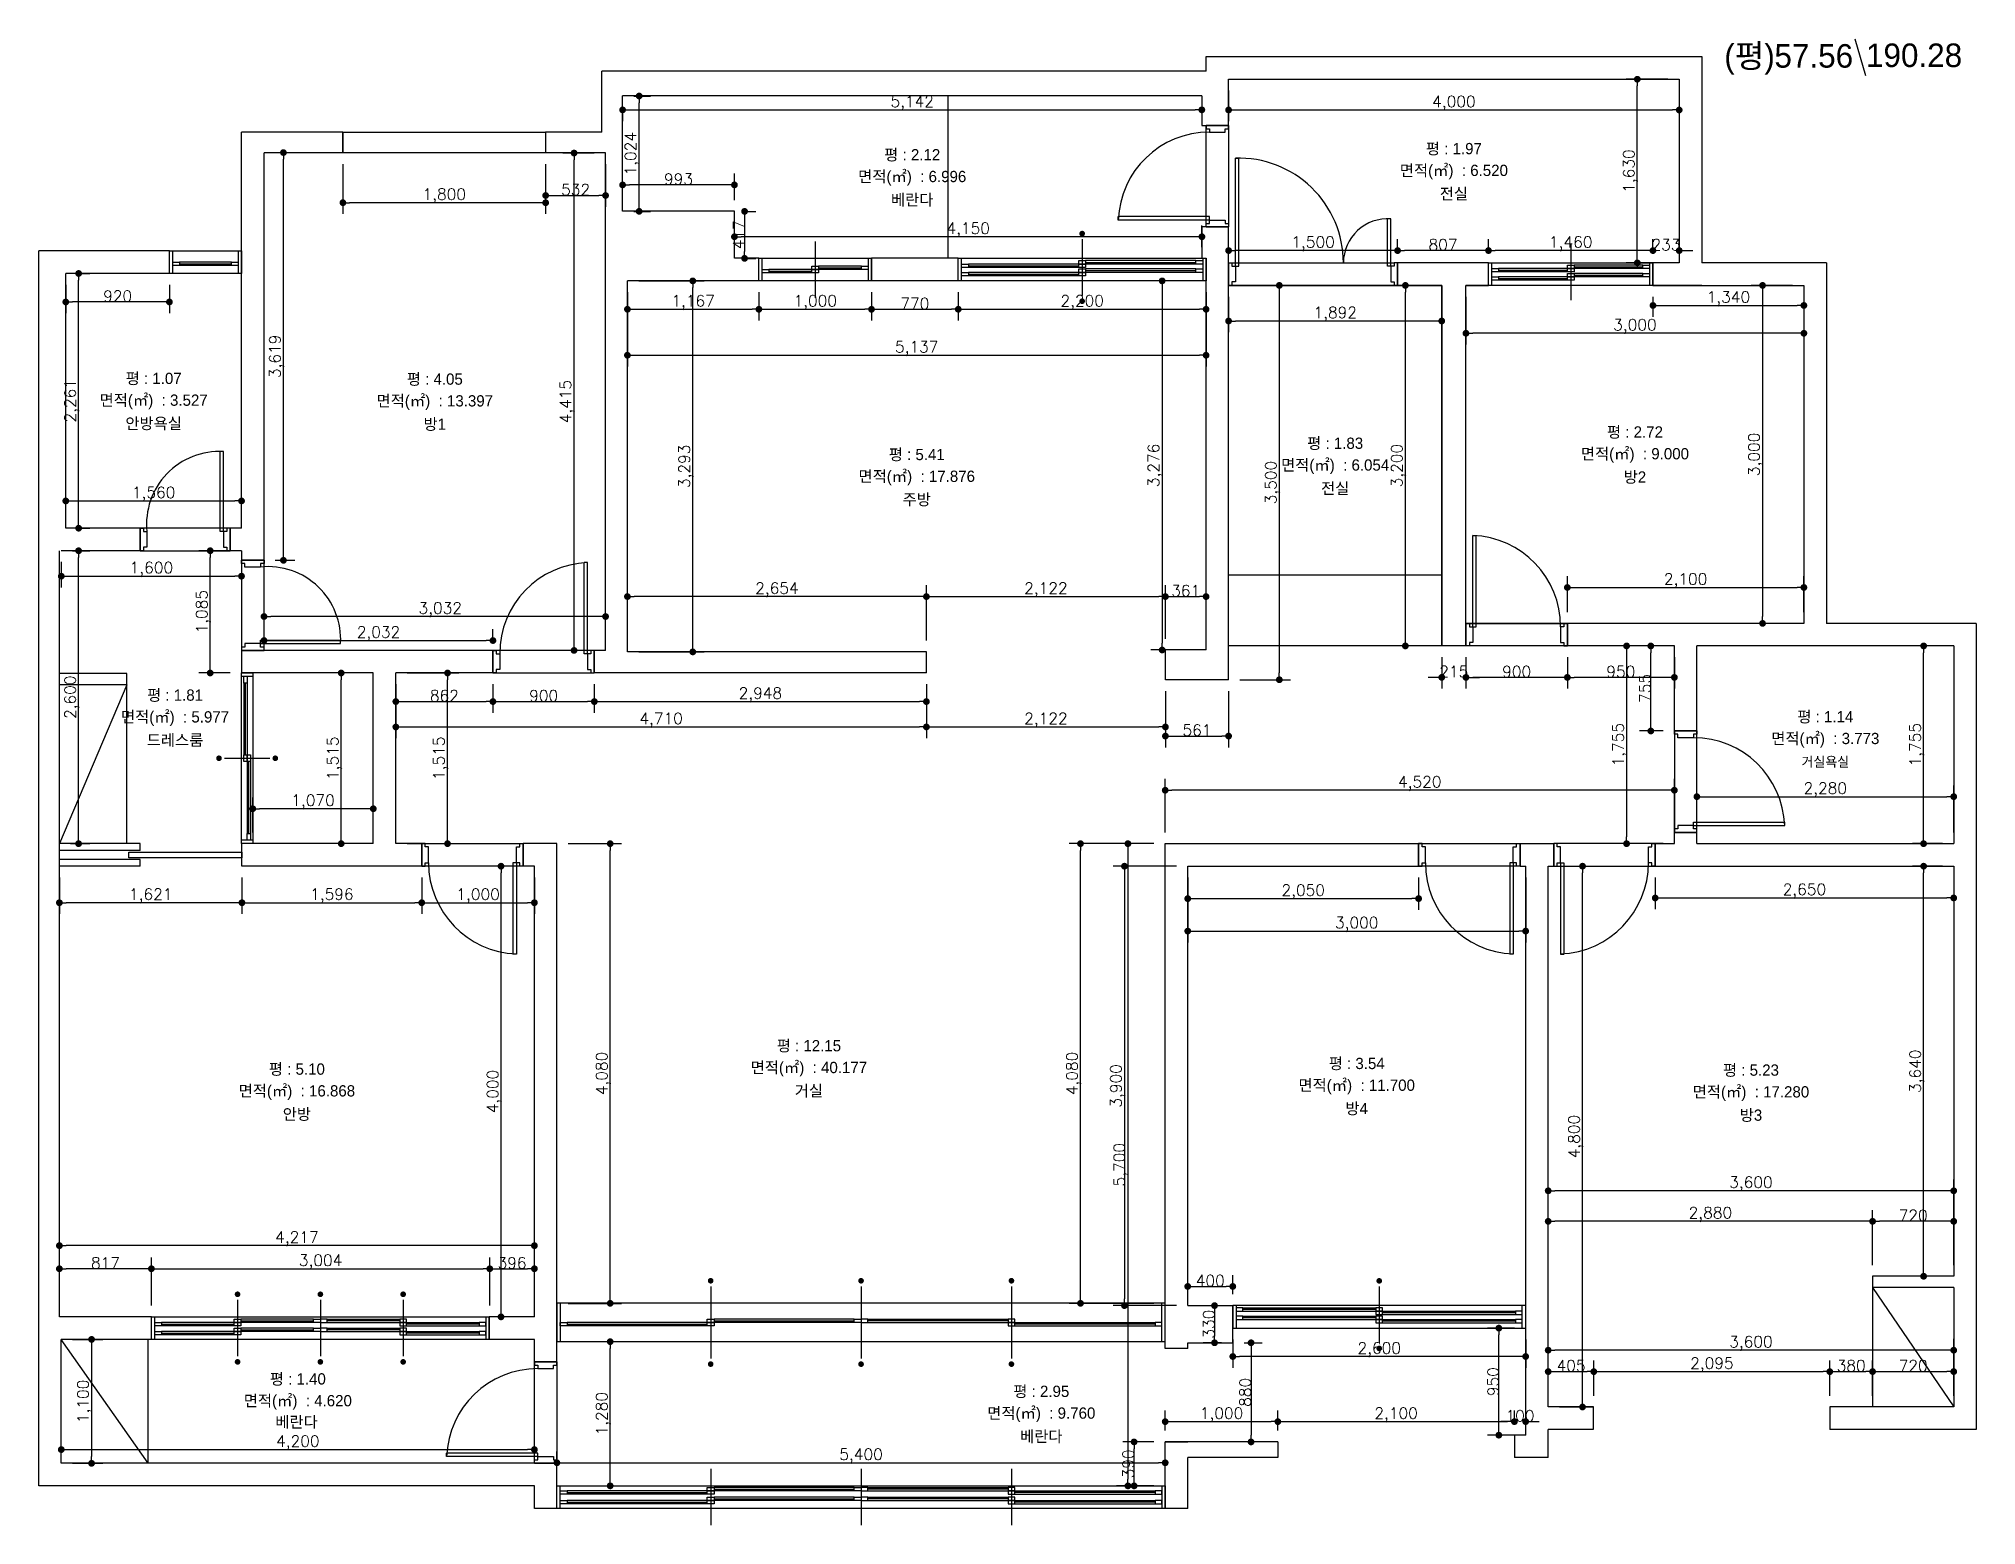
# Model space of a CAD drawing. Header units: inches. Extents: x -53835 to 52744, y -79586 to -50910.
# Drawn here: x -29037 to -11837, y -66178 to -52984 of the extents above; entities that cross this region are included whole.
import ezdxf
from ezdxf.enums import TextEntityAlignment as Align

# ---------------------------------------------------------------- set-up
doc = ezdxf.new("R2010")
doc.units = ezdxf.units.IN
doc.header["$LTSCALE"] = 50
doc.header["$MEASUREMENT"] = 0
for name, color, linetype in [('Layer 1', 7, 'Continuous'), ('win', 4, 'Continuous'), ('도면층2', 2, 'Continuous'), ('도면층4', 4, 'Continuous'), ('도면층5', 5, 'Continuous'), ('도면층8', 8, 'Continuous'), ('도면층9', 9, 'Continuous')]:
    doc.layers.add(name, color=color, linetype=linetype)
doc.styles.get("Standard").update_dxf_attribs({"font": 'txt.shx', "bigfont": 'whgtxt.shx'})
doc.styles.add('휴먼엑스포', font='Expo M.ttf')
doc.dimstyles.get("Standard").update_dxf_attribs({"dimscale": 20, "dimtxt": 5, "dimasz": 3, "dimexe": 5, "dimexo": 5, "dimgap": 0.09, "dimtad": 1, "dimdec": 0, "dimzin": 0, "dimdsep": 46, "dimlunit": 6, "dimtxsty": 'Standard', "dimblk": 'DOT', "dimcen": 0.09, "dimadec": 0, "dimazin": 0, "dimtfac": 1, "dimtdec": 0, "dimtix": 1, "dimtofl": 0, "dimtmove": 0, "dimatfit": 3, "dimfxl": 1, "dimtolj": 1, "dimtzin": 0, "dimarcsym": 0})

msp = doc.modelspace()

# ---------------------------------------------------------------- texts
at = {"layer": 'win', "style": '휴먼엑스포'}
for s, p in [('(평)', (-14073.63, -53240.397)), ('57.56', (-13628.726, -53240.397)), ('190.28', (-12815.954, -53234.793))]:
    msp.add_text(s, height=208.8393, dxfattribs=at).set_placement(p)
at = {"layer": '도면층4', "color": 7, "style": '휴먼엑스포'}
for s, p in [('평 : 2.12', (-21282.779, -54012.061)), ('평 : 1.97', (-16474.279, -53957.561)), ('면적(㎡)  : 6.520', (-16474.279, -54157.561)), ('전실', (-16474.279, -54357.561)), ('평 : 1.07', (-28016.998, -55997.061)), ('평 : 4.05', (-25520.998, -56003.246)), ('면적(㎡)  : 3.527', (-28016.998, -56197.061)), ('면적(㎡)  : 13.397', (-25520.998, -56203.246)), ('안방욕실', (-28016.998, -56397.061)), ('방1', (-25520.998, -56403.246)), ('평 : 2.72', (-14866.998, -56472.561)), ('평 : 1.83', (-17528.279, -56572.561)), ('평 : 5.41', (-21242.639, -56672.561)), ('면적(㎡)  : 6.054', (-17528.279, -56772.561)), ('면적(㎡)  : 9.000', (-14866.998, -56672.561)), ('면적(㎡)  : 17.876', (-21242.639, -56872.561)), ('전실', (-17528.279, -56972.561)), ('방2', (-14866.998, -56872.561)), ('주방', (-21242.639, -57072.561)), ('평 : 1.81', (-27827.212, -58808.26)), ('면적(㎡)  : 5.977', (-27827.212, -59008.26)), ('평 : 1.14', (-13176.998, -59000.061)), ('드레스룸', (-27827.212, -59208.26)), ('면적(㎡)  : 3.773', (-13176.998, -59200.061)), ('평 : 12.15', (-22200.188, -61920.004)), ('평 : 5.10', (-26745.498, -62127.561)), ('면적(㎡)  : 40.177', (-22200.188, -62120.004)), ('평 : 3.54', (-17336.998, -62077.561)), ('평 : 5.23', (-13836.998, -62136.399)), ('면적(㎡)  : 16.868', (-26745.498, -62327.561)), ('거실', (-22200.188, -62320.004)), ('면적(㎡)  : 11.700', (-17336.998, -62277.561)), ('면적(㎡)  : 17.280', (-13836.998, -62336.399)), ('방4', (-17336.998, -62477.561)), ('안방', (-26745.498, -62527.561)), ('방3', (-13836.998, -62536.399)), ('평 : 1.40', (-26736.998, -64877.561)), ('면적(㎡)  : 4.620', (-26736.998, -65077.561)), ('평 : 2.95', (-20136.998, -64987.561)), ('면적(㎡)  : 9.760', (-20136.998, -65187.561)), ('베란다', (-26748.482, -65260.008)), ('베란다', (-20136.998, -65387.561))]:
    msp.add_text(s, height=100, dxfattribs=at).set_placement(p, align=Align.MIDDLE)
at = {"layer": '도면층4', "style": '휴먼엑스포'}
for s, p in [('면적(㎡)  : 6.996', (-21282.779, -54212.061)), ('베란다', (-21282.779, -54412.061))]:
    msp.add_text(s, height=100, dxfattribs=at).set_placement(p, align=Align.MIDDLE)
at = {"layer": '도면층4'}
msp.add_text('거실욕실', height=100, dxfattribs=at).set_placement((-13176.998, -59400.061), align=Align.MIDDLE)

# ---------------------------------------------------------------- blocks, each defined once
blk = doc.blocks.new('_Dot')
at = {"color": 0, "linetype": 'ByBlock', "lineweight": -2}
blk.add_line((-0.5, 0), (-1, 0), dxfattribs=at)
at = {"color": 0, "linetype": 'ByBlock', "const_width": 0.5}
blk.add_lwpolyline([(-0.25, 0, 1), (0.25, 0, 1)], format="xyb", close=True, dxfattribs=at)
blk = doc.blocks.new('*D28')
at = {"layer": 'Defpoints', "color": 0, "transparency": 16777216}
for p in [(-19037, -60128), (-19368, -65828), (-19037, -65828)]:
    blk.add_point(p, dxfattribs=at)
at = {"layer": '도면층4', "color": 0, "lineweight": -2, "transparency": 16777216}
for p, q in [((-19137, -60128), (-19468, -60128)), ((-19368, -60188), (-19368, -65768)), ((-19137, -65828), (-19468, -65828))]:
    blk.add_line(p, q, dxfattribs=at)
at = {"layer": '도면층4', "color": 0, "lineweight": -2, "transparency": 16777216, "xscale": 60, "yscale": 60, "zscale": 60}
for p, rotation in [((-19368, -60128), 90), ((-19368, -65828), 270)]:
    blk.add_blockref('_Dot', p, dxfattribs=dict(at, rotation=rotation))
at = {"layer": '도면층4', "color": 0, "transparency": 16777216, "insert": (-19429, -62978), "char_height": 100, "attachment_point": 5, "rotation": 90}
blk.add_mtext('\\A1;5,700', dxfattribs=at)
blk = doc.blocks.new('*D29')
at = {"layer": 'Defpoints', "color": 0, "transparency": 16777216}
for p in [(-24437, -60128), (-23964, -60128), (-24437, -64208)]:
    blk.add_point(p, dxfattribs=at)
at = {"layer": '도면층4', "color": 0, "lineweight": -2, "transparency": 16777216}
for p, q in [((-24337, -60128), (-23864, -60128)), ((-23964, -64148), (-23964, -60188)), ((-24337, -64208), (-23864, -64208))]:
    blk.add_line(p, q, dxfattribs=at)
at = {"layer": '도면층4', "color": 0, "lineweight": -2, "transparency": 16777216, "xscale": 60, "yscale": 60, "zscale": 60}
for p, rotation in [((-23964, -60128), 90), ((-23964, -64208), 270)]:
    blk.add_blockref('_Dot', p, dxfattribs=dict(at, rotation=rotation))
at = {"layer": '도면층4', "color": 0, "transparency": 16777216, "insert": (-24024, -62168), "char_height": 100, "attachment_point": 5, "rotation": 90}
blk.add_mtext('\\A1;4,080', dxfattribs=at)
blk = doc.blocks.new('*D30')
at = {"layer": 'Defpoints', "color": 0, "transparency": 16777216}
for p in [(-24933, -60328), (-24637, -60328), (-24637, -64328)]:
    blk.add_point(p, dxfattribs=at)
at = {"layer": '도면층4', "color": 0, "lineweight": -2, "transparency": 16777216}
for p, q in [((-24737, -60328), (-25033, -60328)), ((-24933, -64268), (-24933, -60388)), ((-24737, -64328), (-25033, -64328))]:
    blk.add_line(p, q, dxfattribs=at)
at = {"layer": '도면층4', "color": 0, "lineweight": -2, "transparency": 16777216, "xscale": 60, "yscale": 60, "zscale": 60}
for p, rotation in [((-24933, -60328), 90), ((-24933, -64328), 270)]:
    blk.add_blockref('_Dot', p, dxfattribs=dict(at, rotation=rotation))
at = {"layer": '도면층4', "color": 0, "transparency": 16777216, "insert": (-24993, -62328), "char_height": 100, "attachment_point": 5, "rotation": 90}
blk.add_mtext('\\A1;4,000', dxfattribs=at)
blk = doc.blocks.new('*D31')
at = {"layer": 'Defpoints', "color": 0, "transparency": 16777216}
for p in [(-28854, -63696), (-28854, -64328), (-24637, -64328)]:
    blk.add_point(p, dxfattribs=at)
at = {"layer": '도면층4', "color": 0, "lineweight": -2, "transparency": 16777216}
for p, q in [((-28854, -64228), (-28854, -63596)), ((-24637, -64228), (-24637, -63596)), ((-24697, -63696), (-28794, -63696))]:
    blk.add_line(p, q, dxfattribs=at)
at = {"layer": '도면층4', "color": 0, "lineweight": -2, "transparency": 16777216, "xscale": 60, "yscale": 60, "zscale": 60, "rotation": 180}
blk.add_blockref('_Dot', (-28854, -63696), dxfattribs=at)
at = {"layer": '도면층4', "color": 0, "lineweight": -2, "transparency": 16777216, "xscale": 60, "yscale": 60, "zscale": 60}
blk.add_blockref('_Dot', (-24637, -63696), dxfattribs=at)
at = {"layer": '도면층4', "color": 0, "transparency": 16777216, "insert": (-26745, -63635), "char_height": 100, "attachment_point": 5}
blk.add_mtext('\\A1;4,217', dxfattribs=at)
blk = doc.blocks.new('*D32')
at = {"layer": 'Defpoints', "color": 0, "transparency": 16777216}
for p in [(-28854, -60328), (-27233, -60328), (-28854, -60652)]:
    blk.add_point(p, dxfattribs=at)
at = {"layer": '도면층4', "color": 0, "lineweight": -2, "transparency": 16777216}
for p, q in [((-28854, -60428), (-28854, -60752)), ((-27233, -60428), (-27233, -60752)), ((-27293, -60652), (-28794, -60652))]:
    blk.add_line(p, q, dxfattribs=at)
at = {"layer": '도면층4', "color": 0, "lineweight": -2, "transparency": 16777216, "xscale": 60, "yscale": 60, "zscale": 60, "rotation": 180}
blk.add_blockref('_Dot', (-28854, -60652), dxfattribs=at)
at = {"layer": '도면층4', "color": 0, "lineweight": -2, "transparency": 16777216, "xscale": 60, "yscale": 60, "zscale": 60}
blk.add_blockref('_Dot', (-27233, -60652), dxfattribs=at)
at = {"layer": '도면층4', "color": 0, "transparency": 16777216, "insert": (-28043, -60592), "char_height": 100, "attachment_point": 5}
blk.add_mtext('\\A1;1,621', dxfattribs=at)
blk = doc.blocks.new('*D33')
at = {"layer": 'Defpoints', "color": 0, "transparency": 16777216}
for p in [(-27233, -60328), (-25637, -60328), (-25637, -60652)]:
    blk.add_point(p, dxfattribs=at)
at = {"layer": '도면층4', "color": 0, "lineweight": -2, "transparency": 16777216}
for p, q in [((-27233, -60428), (-27233, -60752)), ((-25637, -60428), (-25637, -60752)), ((-27173, -60652), (-25697, -60652))]:
    blk.add_line(p, q, dxfattribs=at)
at = {"layer": '도면층4', "color": 0, "lineweight": -2, "transparency": 16777216, "xscale": 60, "yscale": 60, "zscale": 60, "rotation": 180}
blk.add_blockref('_Dot', (-27233, -60652), dxfattribs=at)
at = {"layer": '도면층4', "color": 0, "lineweight": -2, "transparency": 16777216, "xscale": 60, "yscale": 60, "zscale": 60}
blk.add_blockref('_Dot', (-25637, -60652), dxfattribs=at)
at = {"layer": '도면층4', "color": 0, "transparency": 16777216, "insert": (-26435, -60592), "char_height": 100, "attachment_point": 5}
blk.add_mtext('\\A1;1,596', dxfattribs=at)
blk = doc.blocks.new('*D34')
at = {"layer": 'Defpoints', "color": 0, "transparency": 16777216}
for p in [(-28837, -57528), (-28683, -57528), (-28854, -60128)]:
    blk.add_point(p, dxfattribs=at)
at = {"layer": '도면층4', "color": 0, "lineweight": -2, "transparency": 16777216}
for p, q in [((-28737, -57528), (-28583, -57528)), ((-28683, -60068), (-28683, -57588)), ((-28754, -60128), (-28583, -60128))]:
    blk.add_line(p, q, dxfattribs=at)
at = {"layer": '도면층4', "color": 0, "lineweight": -2, "transparency": 16777216, "xscale": 60, "yscale": 60, "zscale": 60}
for p, rotation in [((-28683, -57528), 90), ((-28683, -60128), 270)]:
    blk.add_blockref('_Dot', p, dxfattribs=dict(at, rotation=rotation))
at = {"layer": '도면층4', "color": 0, "transparency": 16777216, "insert": (-28743, -58828), "char_height": 100, "attachment_point": 5, "rotation": 90}
blk.add_mtext('\\A1;2,600', dxfattribs=at)
blk = doc.blocks.new('*D35')
at = {"layer": 'Defpoints', "color": 0, "transparency": 16777216}
for p in [(-28837, -57528), (-27237, -57528), (-27237, -57754)]:
    blk.add_point(p, dxfattribs=at)
at = {"layer": '도면층4', "color": 0, "lineweight": -2, "transparency": 16777216}
for p, q in [((-28837, -57628), (-28837, -57854)), ((-28777, -57754), (-27297, -57754)), ((-27237, -57628), (-27237, -57854))]:
    blk.add_line(p, q, dxfattribs=at)
at = {"layer": '도면층4', "color": 0, "lineweight": -2, "transparency": 16777216, "xscale": 60, "yscale": 60, "zscale": 60, "rotation": 180}
blk.add_blockref('_Dot', (-28837, -57754), dxfattribs=at)
at = {"layer": '도면층4', "color": 0, "lineweight": -2, "transparency": 16777216, "xscale": 60, "yscale": 60, "zscale": 60}
blk.add_blockref('_Dot', (-27237, -57754), dxfattribs=at)
at = {"layer": '도면층4', "color": 0, "transparency": 16777216, "insert": (-28037, -57693), "char_height": 100, "attachment_point": 5}
blk.add_mtext('\\A1;1,600', dxfattribs=at)
blk = doc.blocks.new('*D36')
at = {"layer": 'Defpoints', "color": 0, "transparency": 16777216}
for p in [(-27137, -59818), (-27137, -60128), (-26067, -60128)]:
    blk.add_point(p, dxfattribs=at)
at = {"layer": '도면층4', "color": 0, "lineweight": -2, "transparency": 16777216}
for p, q in [((-27137, -60028), (-27137, -59718)), ((-26127, -59818), (-27077, -59818)), ((-26067, -60028), (-26067, -59718))]:
    blk.add_line(p, q, dxfattribs=at)
at = {"layer": '도면층4', "color": 0, "lineweight": -2, "transparency": 16777216, "xscale": 60, "yscale": 60, "zscale": 60, "rotation": 180}
blk.add_blockref('_Dot', (-27137, -59818), dxfattribs=at)
at = {"layer": '도면층4', "color": 0, "lineweight": -2, "transparency": 16777216, "xscale": 60, "yscale": 60, "zscale": 60}
blk.add_blockref('_Dot', (-26067, -59818), dxfattribs=at)
at = {"layer": '도면층4', "color": 0, "transparency": 16777216, "insert": (-26602, -59758), "char_height": 100, "attachment_point": 5}
blk.add_mtext('\\A1;1,070', dxfattribs=at)
blk = doc.blocks.new('*D37')
at = {"layer": 'Defpoints', "color": 0, "transparency": 16777216}
for p in [(-26352, -58613), (-26067, -58613), (-26067, -60128)]:
    blk.add_point(p, dxfattribs=at)
at = {"layer": '도면층4', "color": 0, "lineweight": -2, "transparency": 16777216}
for p, q in [((-26167, -58613), (-26452, -58613)), ((-26352, -60068), (-26352, -58673)), ((-26167, -60128), (-26452, -60128))]:
    blk.add_line(p, q, dxfattribs=at)
at = {"layer": '도면층4', "color": 0, "lineweight": -2, "transparency": 16777216, "xscale": 60, "yscale": 60, "zscale": 60}
for p, rotation in [((-26352, -58613), 90), ((-26352, -60128), 270)]:
    blk.add_blockref('_Dot', p, dxfattribs=dict(at, rotation=rotation))
at = {"layer": '도면층4', "color": 0, "transparency": 16777216, "insert": (-26412, -59370), "char_height": 100, "attachment_point": 5, "rotation": 90}
blk.add_mtext('\\A1;1,515', dxfattribs=at)
blk = doc.blocks.new('*D38')
at = {"layer": 'Defpoints', "color": 0, "transparency": 16777216}
for p in [(-28797, -55067), (-28683, -55067), (-28797, -57328)]:
    blk.add_point(p, dxfattribs=at)
at = {"layer": '도면층4', "color": 0, "lineweight": -2, "transparency": 16777216}
for p, q in [((-28697, -55067), (-28583, -55067)), ((-28683, -57268), (-28683, -55127)), ((-28697, -57328), (-28583, -57328))]:
    blk.add_line(p, q, dxfattribs=at)
at = {"layer": '도면층4', "color": 0, "lineweight": -2, "transparency": 16777216, "xscale": 60, "yscale": 60, "zscale": 60}
for p, rotation in [((-28683, -55067), 90), ((-28683, -57328), 270)]:
    blk.add_blockref('_Dot', p, dxfattribs=dict(at, rotation=rotation))
at = {"layer": '도면층4', "color": 0, "transparency": 16777216, "insert": (-28743, -56197), "char_height": 100, "attachment_point": 5, "rotation": 90}
blk.add_mtext('\\A1;2,261', dxfattribs=at)
blk = doc.blocks.new('*D39')
at = {"layer": 'Defpoints', "color": 0, "transparency": 16777216}
for p in [(-27237, -57086), (-28797, -57328), (-27237, -57328)]:
    blk.add_point(p, dxfattribs=at)
at = {"layer": '도면층4', "color": 0, "lineweight": -2, "transparency": 16777216}
for p, q in [((-28797, -57228), (-28797, -56986)), ((-28737, -57086), (-27297, -57086)), ((-27237, -57228), (-27237, -56986))]:
    blk.add_line(p, q, dxfattribs=at)
at = {"layer": '도면층4', "color": 0, "lineweight": -2, "transparency": 16777216, "xscale": 60, "yscale": 60, "zscale": 60, "rotation": 180}
blk.add_blockref('_Dot', (-28797, -57086), dxfattribs=at)
at = {"layer": '도면층4', "color": 0, "lineweight": -2, "transparency": 16777216, "xscale": 60, "yscale": 60, "zscale": 60}
blk.add_blockref('_Dot', (-27237, -57086), dxfattribs=at)
at = {"layer": '도면층4', "color": 0, "transparency": 16777216, "insert": (-28017, -57026), "char_height": 100, "attachment_point": 5}
blk.add_mtext('\\A1;1,560', dxfattribs=at)
blk = doc.blocks.new('*D40')
at = {"layer": 'Defpoints', "color": 0, "transparency": 16777216}
for p in [(-27037, -58112), (-27037, -58413), (-24005, -58413)]:
    blk.add_point(p, dxfattribs=at)
at = {"layer": '도면층4', "color": 0, "lineweight": -2, "transparency": 16777216}
for p, q in [((-27037, -58313), (-27037, -58012)), ((-24065, -58112), (-26977, -58112)), ((-24005, -58313), (-24005, -58012))]:
    blk.add_line(p, q, dxfattribs=at)
at = {"layer": '도면층4', "color": 0, "lineweight": -2, "transparency": 16777216, "xscale": 60, "yscale": 60, "zscale": 60, "rotation": 180}
blk.add_blockref('_Dot', (-27037, -58112), dxfattribs=at)
at = {"layer": '도면층4', "color": 0, "lineweight": -2, "transparency": 16777216, "xscale": 60, "yscale": 60, "zscale": 60}
blk.add_blockref('_Dot', (-24005, -58112), dxfattribs=at)
at = {"layer": '도면층4', "color": 0, "transparency": 16777216, "insert": (-25473, -58052), "char_height": 100, "attachment_point": 5}
blk.add_mtext('\\A1;3,032', dxfattribs=at)
blk = doc.blocks.new('*D41')
at = {"layer": 'Defpoints', "color": 0, "transparency": 16777216}
for p in [(-24285, -53998), (-24005, -53998), (-24005, -58413)]:
    blk.add_point(p, dxfattribs=at)
at = {"layer": '도면층4', "color": 0, "lineweight": -2, "transparency": 16777216}
for p, q in [((-24105, -53998), (-24385, -53998)), ((-24285, -58353), (-24285, -54058)), ((-24105, -58413), (-24385, -58413))]:
    blk.add_line(p, q, dxfattribs=at)
at = {"layer": '도면층4', "color": 0, "lineweight": -2, "transparency": 16777216, "xscale": 60, "yscale": 60, "zscale": 60}
for p, rotation in [((-24285, -53998), 90), ((-24285, -58413), 270)]:
    blk.add_blockref('_Dot', p, dxfattribs=dict(at, rotation=rotation))
at = {"layer": '도면층4', "color": 0, "transparency": 16777216, "insert": (-24345, -56205), "char_height": 100, "attachment_point": 5, "rotation": 90}
blk.add_mtext('\\A1;4,415', dxfattribs=at)
blk = doc.blocks.new('*D42')
at = {"layer": 'Defpoints', "color": 0, "transparency": 16777216}
for p in [(-25867, -58613), (-25408, -58613), (-25867, -60128)]:
    blk.add_point(p, dxfattribs=at)
at = {"layer": '도면층4', "color": 0, "lineweight": -2, "transparency": 16777216}
for p, q in [((-25767, -58613), (-25308, -58613)), ((-25408, -60068), (-25408, -58673)), ((-25767, -60128), (-25308, -60128))]:
    blk.add_line(p, q, dxfattribs=at)
at = {"layer": '도면층4', "color": 0, "lineweight": -2, "transparency": 16777216, "xscale": 60, "yscale": 60, "zscale": 60}
for p, rotation in [((-25408, -58613), 90), ((-25408, -60128), 270)]:
    blk.add_blockref('_Dot', p, dxfattribs=dict(at, rotation=rotation))
at = {"layer": '도면층4', "color": 0, "transparency": 16777216, "insert": (-25469, -59370), "char_height": 100, "attachment_point": 5, "rotation": 90}
blk.add_mtext('\\A1;1,515', dxfattribs=at)
blk = doc.blocks.new('*D43')
at = {"layer": 'Defpoints', "color": 0, "transparency": 16777216}
for p in [(-25867, -58613), (-21157, -58613), (-21157, -59092)]:
    blk.add_point(p, dxfattribs=at)
at = {"layer": '도면층4', "color": 0, "lineweight": -2, "transparency": 16777216}
for p, q in [((-25867, -58713), (-25867, -59192)), ((-21157, -58713), (-21157, -59192)), ((-25807, -59092), (-21217, -59092))]:
    blk.add_line(p, q, dxfattribs=at)
at = {"layer": '도면층4', "color": 0, "lineweight": -2, "transparency": 16777216, "xscale": 60, "yscale": 60, "zscale": 60, "rotation": 180}
blk.add_blockref('_Dot', (-25867, -59092), dxfattribs=at)
at = {"layer": '도면층4', "color": 0, "lineweight": -2, "transparency": 16777216, "xscale": 60, "yscale": 60, "zscale": 60}
blk.add_blockref('_Dot', (-21157, -59092), dxfattribs=at)
at = {"layer": '도면층4', "color": 0, "transparency": 16777216, "insert": (-23512, -59032), "char_height": 100, "attachment_point": 5}
blk.add_mtext('\\A1;4,710', dxfattribs=at)
blk = doc.blocks.new('*D44')
at = {"layer": 'Defpoints', "color": 0, "transparency": 16777216}
for p in [(-23811, -55133), (-23231, -55133), (-23811, -58426)]:
    blk.add_point(p, dxfattribs=at)
at = {"layer": '도면층4', "color": 0, "lineweight": -2, "transparency": 16777216}
for p, q in [((-23711, -55133), (-23131, -55133)), ((-23231, -58366), (-23231, -55193)), ((-23711, -58426), (-23131, -58426))]:
    blk.add_line(p, q, dxfattribs=at)
at = {"layer": '도면층4', "color": 0, "lineweight": -2, "transparency": 16777216, "xscale": 60, "yscale": 60, "zscale": 60}
for p, rotation in [((-23231, -55133), 90), ((-23231, -58426), 270)]:
    blk.add_blockref('_Dot', p, dxfattribs=dict(at, rotation=rotation))
at = {"layer": '도면층4', "color": 0, "transparency": 16777216, "insert": (-23291, -56779), "char_height": 100, "attachment_point": 5, "rotation": 90}
blk.add_mtext('\\A1;3,293', dxfattribs=at)
blk = doc.blocks.new('*D45')
at = {"layer": 'Defpoints', "color": 0, "transparency": 16777216}
for p in [(-23811, -57935), (-23811, -58426), (-21157, -58426)]:
    blk.add_point(p, dxfattribs=at)
at = {"layer": '도면층4', "color": 0, "lineweight": -2, "transparency": 16777216}
for p, q in [((-23811, -58326), (-23811, -57835)), ((-21217, -57935), (-23751, -57935)), ((-21157, -58326), (-21157, -57835))]:
    blk.add_line(p, q, dxfattribs=at)
at = {"layer": '도면층4', "color": 0, "lineweight": -2, "transparency": 16777216, "xscale": 60, "yscale": 60, "zscale": 60, "rotation": 180}
blk.add_blockref('_Dot', (-23811, -57935), dxfattribs=at)
at = {"layer": '도면층4', "color": 0, "lineweight": -2, "transparency": 16777216, "xscale": 60, "yscale": 60, "zscale": 60}
blk.add_blockref('_Dot', (-21157, -57935), dxfattribs=at)
at = {"layer": '도면층4', "color": 0, "transparency": 16777216, "insert": (-22484, -57875), "char_height": 100, "attachment_point": 5}
blk.add_mtext('\\A1;2,654', dxfattribs=at)
blk = doc.blocks.new('*D46')
at = {"layer": 'Defpoints', "color": 0, "transparency": 16777216}
for p in [(-23811, -55133), (-18674, -55133), (-18674, -55793)]:
    blk.add_point(p, dxfattribs=at)
at = {"layer": '도면층4', "color": 0, "lineweight": -2, "transparency": 16777216}
for p, q in [((-23811, -55233), (-23811, -55893)), ((-18674, -55233), (-18674, -55893)), ((-23751, -55793), (-18734, -55793))]:
    blk.add_line(p, q, dxfattribs=at)
at = {"layer": '도면층4', "color": 0, "lineweight": -2, "transparency": 16777216, "xscale": 60, "yscale": 60, "zscale": 60, "rotation": 180}
blk.add_blockref('_Dot', (-23811, -55793), dxfattribs=at)
at = {"layer": '도면층4', "color": 0, "lineweight": -2, "transparency": 16777216, "xscale": 60, "yscale": 60, "zscale": 60}
blk.add_blockref('_Dot', (-18674, -55793), dxfattribs=at)
at = {"layer": '도면층4', "color": 0, "transparency": 16777216, "insert": (-21243, -55733), "char_height": 100, "attachment_point": 5}
blk.add_mtext('\\A1;5,137', dxfattribs=at)
blk = doc.blocks.new('*D47')
at = {"layer": 'Defpoints', "color": 0, "transparency": 16777216}
for p in [(-18674, -55133), (-19064, -58409), (-18674, -58409)]:
    blk.add_point(p, dxfattribs=at)
at = {"layer": '도면층4', "color": 0, "lineweight": -2, "transparency": 16777216}
for p, q in [((-18774, -55133), (-19164, -55133)), ((-19064, -55193), (-19064, -58349)), ((-18774, -58409), (-19164, -58409))]:
    blk.add_line(p, q, dxfattribs=at)
at = {"layer": '도면층4', "color": 0, "lineweight": -2, "transparency": 16777216, "xscale": 60, "yscale": 60, "zscale": 60}
for p, rotation in [((-19064, -55133), 90), ((-19064, -58409), 270)]:
    blk.add_blockref('_Dot', p, dxfattribs=dict(at, rotation=rotation))
at = {"layer": '도면층4', "color": 0, "transparency": 16777216, "insert": (-19125, -56771), "char_height": 100, "attachment_point": 5, "rotation": 90}
blk.add_mtext('\\A1;3,276', dxfattribs=at)
blk = doc.blocks.new('*D48')
at = {"layer": 'Defpoints', "color": 0, "transparency": 16777216}
for p in [(-18474, -53343), (-14474, -53343), (-14474, -53616)]:
    blk.add_point(p, dxfattribs=at)
at = {"layer": '도면층4', "color": 0, "lineweight": -2, "transparency": 16777216}
for p, q in [((-18474, -53443), (-18474, -53716)), ((-14474, -53443), (-14474, -53716)), ((-18414, -53616), (-14534, -53616))]:
    blk.add_line(p, q, dxfattribs=at)
at = {"layer": '도면층4', "color": 0, "lineweight": -2, "transparency": 16777216, "xscale": 60, "yscale": 60, "zscale": 60, "rotation": 180}
blk.add_blockref('_Dot', (-18474, -53616), dxfattribs=at)
at = {"layer": '도면층4', "color": 0, "lineweight": -2, "transparency": 16777216, "xscale": 60, "yscale": 60, "zscale": 60}
blk.add_blockref('_Dot', (-14474, -53616), dxfattribs=at)
at = {"layer": '도면층4', "color": 0, "transparency": 16777216, "insert": (-16474, -53556), "char_height": 100, "attachment_point": 5}
blk.add_mtext('\\A1;4,000', dxfattribs=at)
blk = doc.blocks.new('*D49')
at = {"layer": 'Defpoints', "color": 0, "transparency": 16777216}
for p in [(-14846, -53343), (-14474, -53343), (-14474, -54973)]:
    blk.add_point(p, dxfattribs=at)
at = {"layer": '도면층4', "color": 0, "lineweight": -2, "transparency": 16777216}
for p, q in [((-14574, -53343), (-14946, -53343)), ((-14846, -54913), (-14846, -53403)), ((-14574, -54973), (-14946, -54973))]:
    blk.add_line(p, q, dxfattribs=at)
at = {"layer": '도면층4', "color": 0, "lineweight": -2, "transparency": 16777216, "xscale": 60, "yscale": 60, "zscale": 60}
for p, rotation in [((-14846, -53343), 90), ((-14846, -54973), 270)]:
    blk.add_blockref('_Dot', p, dxfattribs=dict(at, rotation=rotation))
at = {"layer": '도면층4', "color": 0, "transparency": 16777216, "insert": (-14906, -54158), "char_height": 100, "attachment_point": 5, "rotation": 90}
blk.add_mtext('\\A1;1,630', dxfattribs=at)
blk = doc.blocks.new('*D50')
at = {"layer": 'Defpoints', "color": 0, "transparency": 16777216}
for p in [(-18474, -55173), (-18474, -58673), (-18024, -58673)]:
    blk.add_point(p, dxfattribs=at)
at = {"layer": '도면층4', "color": 0, "lineweight": -2, "transparency": 16777216}
for p, q in [((-18374, -55173), (-17924, -55173)), ((-18024, -55233), (-18024, -58613)), ((-18374, -58673), (-17924, -58673))]:
    blk.add_line(p, q, dxfattribs=at)
at = {"layer": '도면층4', "color": 0, "lineweight": -2, "transparency": 16777216, "xscale": 60, "yscale": 60, "zscale": 60}
for p, rotation in [((-18024, -55173), 90), ((-18024, -58673), 270)]:
    blk.add_blockref('_Dot', p, dxfattribs=dict(at, rotation=rotation))
at = {"layer": '도면층4', "color": 0, "transparency": 16777216, "insert": (-18084, -56923), "char_height": 100, "attachment_point": 5, "rotation": 90}
blk.add_mtext('\\A1;3,500', dxfattribs=at)
blk = doc.blocks.new('*D51')
at = {"layer": 'Defpoints', "color": 0, "transparency": 16777216}
for p in [(-16905, -55173), (-16582, -55173), (-16582, -58373)]:
    blk.add_point(p, dxfattribs=at)
at = {"layer": '도면층4', "color": 0, "lineweight": -2, "transparency": 16777216}
for p, q in [((-16682, -55173), (-17005, -55173)), ((-16905, -58313), (-16905, -55233)), ((-16682, -58373), (-17005, -58373))]:
    blk.add_line(p, q, dxfattribs=at)
at = {"layer": '도면층4', "color": 0, "lineweight": -2, "transparency": 16777216, "xscale": 60, "yscale": 60, "zscale": 60}
for p, rotation in [((-16905, -55173), 90), ((-16905, -58373), 270)]:
    blk.add_blockref('_Dot', p, dxfattribs=dict(at, rotation=rotation))
at = {"layer": '도면층4', "color": 0, "transparency": 16777216, "insert": (-16966, -56773), "char_height": 100, "attachment_point": 5, "rotation": 90}
blk.add_mtext('\\A1;3,200', dxfattribs=at)
blk = doc.blocks.new('*D52')
at = {"layer": 'Defpoints', "color": 0, "transparency": 16777216}
for p in [(-14517, -58373), (-14941, -60128), (-14517, -60128)]:
    blk.add_point(p, dxfattribs=at)
at = {"layer": '도면층4', "color": 0, "lineweight": -2, "transparency": 16777216}
for p, q in [((-14617, -58373), (-15041, -58373)), ((-14941, -58433), (-14941, -60068)), ((-14617, -60128), (-15041, -60128))]:
    blk.add_line(p, q, dxfattribs=at)
at = {"layer": '도면층4', "color": 0, "lineweight": -2, "transparency": 16777216, "xscale": 60, "yscale": 60, "zscale": 60}
for p, rotation in [((-14941, -58373), 90), ((-14941, -60128), 270)]:
    blk.add_blockref('_Dot', p, dxfattribs=dict(at, rotation=rotation))
at = {"layer": '도면층4', "color": 0, "transparency": 16777216, "insert": (-15001, -59250), "char_height": 100, "attachment_point": 5, "rotation": 90}
blk.add_mtext('\\A1;1,755', dxfattribs=at)
blk = doc.blocks.new('*D53')
at = {"layer": 'Defpoints', "color": 0, "transparency": 16777216}
for p in [(-19037, -59654), (-19037, -60128), (-14517, -60128)]:
    blk.add_point(p, dxfattribs=at)
at = {"layer": '도면층4', "color": 0, "lineweight": -2, "transparency": 16777216}
for p, q in [((-19037, -60028), (-19037, -59554)), ((-14577, -59654), (-18977, -59654)), ((-14517, -60028), (-14517, -59554))]:
    blk.add_line(p, q, dxfattribs=at)
at = {"layer": '도면층4', "color": 0, "lineweight": -2, "transparency": 16777216, "xscale": 60, "yscale": 60, "zscale": 60, "rotation": 180}
blk.add_blockref('_Dot', (-19037, -59654), dxfattribs=at)
at = {"layer": '도면층4', "color": 0, "lineweight": -2, "transparency": 16777216, "xscale": 60, "yscale": 60, "zscale": 60}
blk.add_blockref('_Dot', (-14517, -59654), dxfattribs=at)
at = {"layer": '도면층4', "color": 0, "transparency": 16777216, "insert": (-16777, -59594), "char_height": 100, "attachment_point": 5}
blk.add_mtext('\\A1;4,520', dxfattribs=at)
blk = doc.blocks.new('*D54')
at = {"layer": 'Defpoints', "color": 0, "transparency": 16777216}
for p in [(-12037, -59711), (-14317, -60128), (-12037, -60128)]:
    blk.add_point(p, dxfattribs=at)
at = {"layer": '도면층4', "color": 0, "lineweight": -2, "transparency": 16777216}
for p, q in [((-14317, -60028), (-14317, -59611)), ((-12037, -60028), (-12037, -59611)), ((-14257, -59711), (-12097, -59711))]:
    blk.add_line(p, q, dxfattribs=at)
at = {"layer": '도면층4', "color": 0, "lineweight": -2, "transparency": 16777216, "xscale": 60, "yscale": 60, "zscale": 60, "rotation": 180}
blk.add_blockref('_Dot', (-14317, -59711), dxfattribs=at)
at = {"layer": '도면층4', "color": 0, "lineweight": -2, "transparency": 16777216, "xscale": 60, "yscale": 60, "zscale": 60}
blk.add_blockref('_Dot', (-12037, -59711), dxfattribs=at)
at = {"layer": '도면층4', "color": 0, "transparency": 16777216, "insert": (-13177, -59651), "char_height": 100, "attachment_point": 5}
blk.add_mtext('\\A1;2,280', dxfattribs=at)
blk = doc.blocks.new('*D55')
at = {"layer": 'Defpoints', "color": 0, "transparency": 16777216}
for p in [(-12304, -58373), (-12037, -58373), (-12037, -60128)]:
    blk.add_point(p, dxfattribs=at)
at = {"layer": '도면층4', "color": 0, "lineweight": -2, "transparency": 16777216}
for p, q in [((-12137, -58373), (-12404, -58373)), ((-12304, -60068), (-12304, -58433)), ((-12137, -60128), (-12404, -60128))]:
    blk.add_line(p, q, dxfattribs=at)
at = {"layer": '도면층4', "color": 0, "lineweight": -2, "transparency": 16777216, "xscale": 60, "yscale": 60, "zscale": 60}
for p, rotation in [((-12304, -58373), 90), ((-12304, -60128), 270)]:
    blk.add_blockref('_Dot', p, dxfattribs=dict(at, rotation=rotation))
at = {"layer": '도면층4', "color": 0, "transparency": 16777216, "insert": (-12364, -59250), "char_height": 100, "attachment_point": 5, "rotation": 90}
blk.add_mtext('\\A1;1,755', dxfattribs=at)
blk = doc.blocks.new('*D56')
at = {"layer": 'Defpoints', "color": 0, "transparency": 16777216}
for p in [(-15637, -60328), (-15332, -60328), (-15637, -65128)]:
    blk.add_point(p, dxfattribs=at)
at = {"layer": '도면층4', "color": 0, "lineweight": -2, "transparency": 16777216}
for p, q in [((-15537, -60328), (-15232, -60328)), ((-15332, -65068), (-15332, -60388)), ((-15537, -65128), (-15232, -65128))]:
    blk.add_line(p, q, dxfattribs=at)
at = {"layer": '도면층4', "color": 0, "lineweight": -2, "transparency": 16777216, "xscale": 60, "yscale": 60, "zscale": 60}
for p, rotation in [((-15332, -60328), 90), ((-15332, -65128), 270)]:
    blk.add_blockref('_Dot', p, dxfattribs=dict(at, rotation=rotation))
at = {"layer": '도면층4', "color": 0, "transparency": 16777216, "insert": (-15392, -62728), "char_height": 100, "attachment_point": 5, "rotation": 90}
blk.add_mtext('\\A1;4,800', dxfattribs=at)
blk = doc.blocks.new('*D57')
at = {"layer": 'Defpoints', "color": 0, "transparency": 16777216}
for p in [(-12757, -63480), (-12757, -63968), (-12037, -63968)]:
    blk.add_point(p, dxfattribs=at)
at = {"layer": '도면층4', "color": 0, "lineweight": -2, "transparency": 16777216}
for p, q in [((-12757, -63868), (-12757, -63380)), ((-12037, -63868), (-12037, -63380)), ((-12097, -63480), (-12697, -63480))]:
    blk.add_line(p, q, dxfattribs=at)
at = {"layer": '도면층4', "color": 0, "lineweight": -2, "transparency": 16777216, "xscale": 60, "yscale": 60, "zscale": 60, "rotation": 180}
blk.add_blockref('_Dot', (-12757, -63480), dxfattribs=at)
at = {"layer": '도면층4', "color": 0, "lineweight": -2, "transparency": 16777216, "xscale": 60, "yscale": 60, "zscale": 60}
blk.add_blockref('_Dot', (-12037, -63480), dxfattribs=at)
at = {"layer": '도면층4', "color": 0, "transparency": 16777216, "insert": (-12397, -63428), "char_height": 100, "attachment_point": 5}
blk.add_mtext('\\A1;720', dxfattribs=at)
blk = doc.blocks.new('*D58')
at = {"layer": 'Defpoints', "color": 0, "transparency": 16777216}
for p in [(-15637, -63480), (-15637, -63936), (-12757, -63968)]:
    blk.add_point(p, dxfattribs=at)
at = {"layer": '도면층4', "color": 0, "lineweight": -2, "transparency": 16777216}
for p, q in [((-15637, -63836), (-15637, -63380)), ((-12757, -63868), (-12757, -63380)), ((-12817, -63480), (-15577, -63480))]:
    blk.add_line(p, q, dxfattribs=at)
at = {"layer": '도면층4', "color": 0, "lineweight": -2, "transparency": 16777216, "xscale": 60, "yscale": 60, "zscale": 60, "rotation": 180}
blk.add_blockref('_Dot', (-15637, -63480), dxfattribs=at)
at = {"layer": '도면층4', "color": 0, "lineweight": -2, "transparency": 16777216, "xscale": 60, "yscale": 60, "zscale": 60}
blk.add_blockref('_Dot', (-12757, -63480), dxfattribs=at)
at = {"layer": '도면층4', "color": 0, "transparency": 16777216, "insert": (-14197, -63419), "char_height": 100, "attachment_point": 5}
blk.add_mtext('\\A1;2,880', dxfattribs=at)
blk = doc.blocks.new('*D59')
at = {"layer": 'Defpoints', "color": 0, "transparency": 16777216}
for p in [(-12304, -60328), (-12037, -60328), (-12037, -63968)]:
    blk.add_point(p, dxfattribs=at)
at = {"layer": '도면층4', "color": 0, "lineweight": -2, "transparency": 16777216}
for p, q in [((-12137, -60328), (-12404, -60328)), ((-12304, -63908), (-12304, -60388)), ((-12137, -63968), (-12404, -63968))]:
    blk.add_line(p, q, dxfattribs=at)
at = {"layer": '도면층4', "color": 0, "lineweight": -2, "transparency": 16777216, "xscale": 60, "yscale": 60, "zscale": 60}
for p, rotation in [((-12304, -60328), 90), ((-12304, -63968), 270)]:
    blk.add_blockref('_Dot', p, dxfattribs=dict(at, rotation=rotation))
at = {"layer": '도면층4', "color": 0, "transparency": 16777216, "insert": (-12364, -62148), "char_height": 100, "attachment_point": 5, "rotation": 90}
blk.add_mtext('\\A1;3,640', dxfattribs=at)
blk = doc.blocks.new('*D60')
at = {"layer": 'Defpoints', "color": 0, "transparency": 16777216}
for p in [(-18837, -60328), (-15837, -60328), (-15837, -60904)]:
    blk.add_point(p, dxfattribs=at)
at = {"layer": '도면층4', "color": 0, "lineweight": -2, "transparency": 16777216}
for p, q in [((-18837, -60428), (-18837, -61004)), ((-15837, -60428), (-15837, -61004)), ((-18777, -60904), (-15897, -60904))]:
    blk.add_line(p, q, dxfattribs=at)
at = {"layer": '도면층4', "color": 0, "lineweight": -2, "transparency": 16777216, "xscale": 60, "yscale": 60, "zscale": 60, "rotation": 180}
blk.add_blockref('_Dot', (-18837, -60904), dxfattribs=at)
at = {"layer": '도면층4', "color": 0, "lineweight": -2, "transparency": 16777216, "xscale": 60, "yscale": 60, "zscale": 60}
blk.add_blockref('_Dot', (-15837, -60904), dxfattribs=at)
at = {"layer": '도면층4', "color": 0, "transparency": 16777216, "insert": (-17337, -60844), "char_height": 100, "attachment_point": 5}
blk.add_mtext('\\A1;3,000', dxfattribs=at)
blk = doc.blocks.new('*D61')
at = {"layer": 'Defpoints', "color": 0, "transparency": 16777216}
for p in [(-18837, -60328), (-19399, -64228), (-18837, -64228)]:
    blk.add_point(p, dxfattribs=at)
at = {"layer": '도면층4', "color": 0, "lineweight": -2, "transparency": 16777216}
for p, q in [((-18937, -60328), (-19499, -60328)), ((-19399, -60388), (-19399, -64168)), ((-18937, -64228), (-19499, -64228))]:
    blk.add_line(p, q, dxfattribs=at)
at = {"layer": '도면층4', "color": 0, "lineweight": -2, "transparency": 16777216, "xscale": 60, "yscale": 60, "zscale": 60}
for p, rotation in [((-19399, -60328), 90), ((-19399, -64228), 270)]:
    blk.add_blockref('_Dot', p, dxfattribs=dict(at, rotation=rotation))
at = {"layer": '도면층4', "color": 0, "transparency": 16777216, "insert": (-19459, -62278), "char_height": 100, "attachment_point": 5, "rotation": 90}
blk.add_mtext('\\A1;3,900', dxfattribs=at)
blk = doc.blocks.new('*D62')
at = {"layer": 'Defpoints', "color": 0, "transparency": 16777216}
for p in [(-18837, -64228), (-18599, -64558), (-18437, -64558)]:
    blk.add_point(p, dxfattribs=at)
at = {"layer": '도면층4', "color": 0, "lineweight": -2, "transparency": 16777216}
for p, q in [((-18737, -64228), (-18499, -64228)), ((-18599, -64288), (-18599, -64498)), ((-18537, -64558), (-18699, -64558))]:
    blk.add_line(p, q, dxfattribs=at)
at = {"layer": '도면층4', "color": 0, "lineweight": -2, "transparency": 16777216, "xscale": 60, "yscale": 60, "zscale": 60}
for p, rotation in [((-18599, -64228), 90), ((-18599, -64558), 270)]:
    blk.add_blockref('_Dot', p, dxfattribs=dict(at, rotation=rotation))
at = {"layer": '도면층4', "color": 0, "transparency": 16777216, "insert": (-18650, -64393), "char_height": 100, "attachment_point": 5, "rotation": 90}
blk.add_mtext('\\A1;330', dxfattribs=at)
blk = doc.blocks.new('*D63')
at = {"layer": 'Defpoints', "color": 0, "transparency": 16777216}
for p in [(-18437, -64558), (-18275, -65438), (-18037, -65438)]:
    blk.add_point(p, dxfattribs=at)
at = {"layer": '도면층4', "color": 0, "lineweight": -2, "transparency": 16777216}
for p, q in [((-18337, -64558), (-18175, -64558)), ((-18275, -64618), (-18275, -65378)), ((-18137, -65438), (-18375, -65438))]:
    blk.add_line(p, q, dxfattribs=at)
at = {"layer": '도면층4', "color": 0, "lineweight": -2, "transparency": 16777216, "xscale": 60, "yscale": 60, "zscale": 60}
for p, rotation in [((-18275, -64558), 90), ((-18275, -65438), 270)]:
    blk.add_blockref('_Dot', p, dxfattribs=dict(at, rotation=rotation))
at = {"layer": '도면층4', "color": 0, "transparency": 16777216, "insert": (-18327, -64998), "char_height": 100, "attachment_point": 5, "rotation": 90}
blk.add_mtext('\\A1;880', dxfattribs=at)
blk = doc.blocks.new('*D64')
at = {"layer": 'Defpoints', "color": 0, "transparency": 16777216}
for p in [(-16367, -55173), (-13367, -55173), (-16367, -55598)]:
    blk.add_point(p, dxfattribs=at)
at = {"layer": '도면층4', "color": 0, "lineweight": -2, "transparency": 16777216}
for p, q in [((-16367, -55273), (-16367, -55698)), ((-13367, -55273), (-13367, -55698)), ((-13427, -55598), (-16307, -55598))]:
    blk.add_line(p, q, dxfattribs=at)
at = {"layer": '도면층4', "color": 0, "lineweight": -2, "transparency": 16777216, "xscale": 60, "yscale": 60, "zscale": 60, "rotation": 180}
blk.add_blockref('_Dot', (-16367, -55598), dxfattribs=at)
at = {"layer": '도면층4', "color": 0, "lineweight": -2, "transparency": 16777216, "xscale": 60, "yscale": 60, "zscale": 60}
blk.add_blockref('_Dot', (-13367, -55598), dxfattribs=at)
at = {"layer": '도면층4', "color": 0, "transparency": 16777216, "insert": (-14867, -55538), "char_height": 100, "attachment_point": 5}
blk.add_mtext('\\A1;3,000', dxfattribs=at)
blk = doc.blocks.new('*D65')
at = {"layer": 'Defpoints', "color": 0, "transparency": 16777216}
for p in [(-13367, -55173), (-13734, -58173), (-13367, -58173)]:
    blk.add_point(p, dxfattribs=at)
at = {"layer": '도면층4', "color": 0, "lineweight": -2, "transparency": 16777216}
for p, q in [((-13467, -55173), (-13834, -55173)), ((-13734, -55233), (-13734, -58113)), ((-13467, -58173), (-13834, -58173))]:
    blk.add_line(p, q, dxfattribs=at)
at = {"layer": '도면층4', "color": 0, "lineweight": -2, "transparency": 16777216, "xscale": 60, "yscale": 60, "zscale": 60}
for p, rotation in [((-13734, -55173), 90), ((-13734, -58173), 270)]:
    blk.add_blockref('_Dot', p, dxfattribs=dict(at, rotation=rotation))
at = {"layer": '도면층4', "color": 0, "transparency": 16777216, "insert": (-13795, -56673), "char_height": 100, "attachment_point": 5, "rotation": 90}
blk.add_mtext('\\A1;3,000', dxfattribs=at)
blk = doc.blocks.new('*D66')
at = {"layer": 'Defpoints', "color": 0, "transparency": 16777216}
for p in [(-13367, -57854), (-15467, -58173), (-13367, -58173)]:
    blk.add_point(p, dxfattribs=at)
at = {"layer": '도면층4', "color": 0, "lineweight": -2, "transparency": 16777216}
for p, q in [((-15467, -58073), (-15467, -57754)), ((-13367, -58073), (-13367, -57754)), ((-15407, -57854), (-13427, -57854))]:
    blk.add_line(p, q, dxfattribs=at)
at = {"layer": '도면층4', "color": 0, "lineweight": -2, "transparency": 16777216, "xscale": 60, "yscale": 60, "zscale": 60, "rotation": 180}
blk.add_blockref('_Dot', (-15467, -57854), dxfattribs=at)
at = {"layer": '도면층4', "color": 0, "lineweight": -2, "transparency": 16777216, "xscale": 60, "yscale": 60, "zscale": 60}
blk.add_blockref('_Dot', (-13367, -57854), dxfattribs=at)
at = {"layer": '도면층4', "color": 0, "transparency": 16777216, "insert": (-14417, -57794), "char_height": 100, "attachment_point": 5}
blk.add_mtext('\\A1;2,100', dxfattribs=at)
blk = doc.blocks.new('*D67')
at = {"layer": 'Defpoints', "color": 0, "transparency": 16777216}
for p in [(-21157, -58613), (-19035, -58673), (-19035, -59092)]:
    blk.add_point(p, dxfattribs=at)
at = {"layer": '도면층4', "color": 0, "lineweight": -2, "transparency": 16777216}
for p, q in [((-21157, -58713), (-21157, -59192)), ((-19035, -58773), (-19035, -59192)), ((-21097, -59092), (-19095, -59092))]:
    blk.add_line(p, q, dxfattribs=at)
at = {"layer": '도면층4', "color": 0, "lineweight": -2, "transparency": 16777216, "xscale": 60, "yscale": 60, "zscale": 60, "rotation": 180}
blk.add_blockref('_Dot', (-21157, -59092), dxfattribs=at)
at = {"layer": '도면층4', "color": 0, "lineweight": -2, "transparency": 16777216, "xscale": 60, "yscale": 60, "zscale": 60}
blk.add_blockref('_Dot', (-19035, -59092), dxfattribs=at)
at = {"layer": '도면층4', "color": 0, "transparency": 16777216, "insert": (-20096, -59032), "char_height": 100, "attachment_point": 5}
blk.add_mtext('\\A1;2,122', dxfattribs=at)
blk = doc.blocks.new('*D68')
at = {"layer": 'Defpoints', "color": 0, "transparency": 16777216}
for p in [(-18474, -55173), (-16582, -55173), (-18474, -55489)]:
    blk.add_point(p, dxfattribs=at)
at = {"layer": '도면층4', "color": 0, "lineweight": -2, "transparency": 16777216}
for p, q in [((-18474, -55273), (-18474, -55589)), ((-16582, -55273), (-16582, -55589)), ((-16642, -55489), (-18414, -55489))]:
    blk.add_line(p, q, dxfattribs=at)
at = {"layer": '도면층4', "color": 0, "lineweight": -2, "transparency": 16777216, "xscale": 60, "yscale": 60, "zscale": 60, "rotation": 180}
blk.add_blockref('_Dot', (-18474, -55489), dxfattribs=at)
at = {"layer": '도면층4', "color": 0, "lineweight": -2, "transparency": 16777216, "xscale": 60, "yscale": 60, "zscale": 60}
blk.add_blockref('_Dot', (-16582, -55489), dxfattribs=at)
at = {"layer": '도면층4', "color": 0, "transparency": 16777216, "insert": (-17528, -55429), "char_height": 100, "attachment_point": 5}
blk.add_mtext('\\A1;1,892', dxfattribs=at)
blk = doc.blocks.new('*D69')
at = {"layer": 'Defpoints', "color": 0, "transparency": 16777216}
for p in [(-23854, -53492), (-23707, -53492), (-23854, -54516)]:
    blk.add_point(p, dxfattribs=at)
at = {"layer": '도면층4', "color": 0, "lineweight": -2, "transparency": 16777216}
for p, q in [((-23754, -53492), (-23607, -53492)), ((-23707, -54456), (-23707, -53552)), ((-23754, -54516), (-23607, -54516))]:
    blk.add_line(p, q, dxfattribs=at)
at = {"layer": '도면층4', "color": 0, "lineweight": -2, "transparency": 16777216, "xscale": 60, "yscale": 60, "zscale": 60}
for p, rotation in [((-23707, -53492), 90), ((-23707, -54516), 270)]:
    blk.add_blockref('_Dot', p, dxfattribs=dict(at, rotation=rotation))
at = {"layer": '도면층4', "color": 0, "transparency": 16777216, "insert": (-23768, -54004), "char_height": 100, "attachment_point": 5, "rotation": 90}
blk.add_mtext('\\A1;1,024', dxfattribs=at)
blk = doc.blocks.new('*D70')
at = {"layer": 'Defpoints', "color": 0, "transparency": 16777216}
for p in [(-22861, -54516), (-22861, -54933), (-22771, -54933)]:
    blk.add_point(p, dxfattribs=at)
at = {"layer": '도면층4', "color": 0, "lineweight": -2, "transparency": 16777216}
for p, q in [((-22761, -54516), (-22671, -54516)), ((-22771, -54576), (-22771, -54873)), ((-22761, -54933), (-22671, -54933))]:
    blk.add_line(p, q, dxfattribs=at)
at = {"layer": '도면층4', "color": 0, "lineweight": -2, "transparency": 16777216, "xscale": 60, "yscale": 60, "zscale": 60}
for p, rotation in [((-22771, -54516), 90), ((-22771, -54933), 270)]:
    blk.add_blockref('_Dot', p, dxfattribs=dict(at, rotation=rotation))
at = {"layer": '도면층4', "color": 0, "transparency": 16777216, "insert": (-22823, -54724), "char_height": 100, "attachment_point": 5, "rotation": 90}
blk.add_mtext('\\A1;417', dxfattribs=at)
blk = doc.blocks.new('*D71')
at = {"layer": 'Defpoints', "color": 0, "transparency": 16777216}
for p in [(-23854, -54281), (-23854, -54516), (-22861, -54516)]:
    blk.add_point(p, dxfattribs=at)
at = {"layer": '도면층4', "color": 0, "lineweight": -2, "transparency": 16777216}
for p, q in [((-23854, -54416), (-23854, -54181)), ((-22921, -54281), (-23794, -54281)), ((-22861, -54416), (-22861, -54181))]:
    blk.add_line(p, q, dxfattribs=at)
at = {"layer": '도면층4', "color": 0, "lineweight": -2, "transparency": 16777216, "xscale": 60, "yscale": 60, "zscale": 60, "rotation": 180}
blk.add_blockref('_Dot', (-23854, -54281), dxfattribs=at)
at = {"layer": '도면층4', "color": 0, "lineweight": -2, "transparency": 16777216, "xscale": 60, "yscale": 60, "zscale": 60}
blk.add_blockref('_Dot', (-22861, -54281), dxfattribs=at)
at = {"layer": '도면층4', "color": 0, "transparency": 16777216, "insert": (-23358, -54230), "char_height": 100, "attachment_point": 5}
blk.add_mtext('\\A1;993', dxfattribs=at)
blk = doc.blocks.new('*D72')
at = {"layer": 'Defpoints', "color": 0, "transparency": 16777216}
for p in [(-23854, -53492), (-18712, -53492), (-18712, -53615)]:
    blk.add_point(p, dxfattribs=at)
at = {"layer": '도면층4', "color": 0, "lineweight": -2, "transparency": 16777216}
for p, q in [((-23854, -53592), (-23854, -53715)), ((-23794, -53615), (-18772, -53615)), ((-18712, -53592), (-18712, -53715))]:
    blk.add_line(p, q, dxfattribs=at)
at = {"layer": '도면층4', "color": 0, "lineweight": -2, "transparency": 16777216, "xscale": 60, "yscale": 60, "zscale": 60, "rotation": 180}
blk.add_blockref('_Dot', (-23854, -53615), dxfattribs=at)
at = {"layer": '도면층4', "color": 0, "lineweight": -2, "transparency": 16777216, "xscale": 60, "yscale": 60, "zscale": 60}
blk.add_blockref('_Dot', (-18712, -53615), dxfattribs=at)
at = {"layer": '도면층4', "color": 0, "transparency": 16777216, "insert": (-21283, -53555), "char_height": 100, "attachment_point": 5}
blk.add_mtext('\\A1;5,142', dxfattribs=at)
blk = doc.blocks.new('*D73')
at = {"layer": 'Defpoints', "color": 0, "transparency": 16777216}
for p in [(-22861, -54741), (-22861, -54933), (-18711, -54933)]:
    blk.add_point(p, dxfattribs=at)
at = {"layer": '도면층4', "color": 0, "lineweight": -2, "transparency": 16777216}
for p, q in [((-22861, -54833), (-22861, -54641)), ((-18711, -54833), (-18711, -54641)), ((-18771, -54741), (-22801, -54741))]:
    blk.add_line(p, q, dxfattribs=at)
at = {"layer": '도면층4', "color": 0, "lineweight": -2, "transparency": 16777216, "xscale": 60, "yscale": 60, "zscale": 60, "rotation": 180}
blk.add_blockref('_Dot', (-22861, -54741), dxfattribs=at)
at = {"layer": '도면층4', "color": 0, "lineweight": -2, "transparency": 16777216, "xscale": 60, "yscale": 60, "zscale": 60}
blk.add_blockref('_Dot', (-18711, -54741), dxfattribs=at)
at = {"layer": '도면층4', "color": 0, "transparency": 16777216, "insert": (-20786, -54681), "char_height": 100, "attachment_point": 5}
blk.add_mtext('\\A1;4,150', dxfattribs=at)
blk = doc.blocks.new('*D74')
at = {"layer": 'Defpoints', "color": 0, "transparency": 16777216}
for p in [(-28854, -63901), (-28854, -64328), (-28037, -64328)]:
    blk.add_point(p, dxfattribs=at)
at = {"layer": '도면층4', "color": 0, "lineweight": -2, "transparency": 16777216}
for p, q in [((-28854, -64228), (-28854, -63801)), ((-28037, -64228), (-28037, -63801)), ((-28097, -63901), (-28794, -63901))]:
    blk.add_line(p, q, dxfattribs=at)
at = {"layer": '도면층4', "color": 0, "lineweight": -2, "transparency": 16777216, "xscale": 60, "yscale": 60, "zscale": 60, "rotation": 180}
blk.add_blockref('_Dot', (-28854, -63901), dxfattribs=at)
at = {"layer": '도면층4', "color": 0, "lineweight": -2, "transparency": 16777216, "xscale": 60, "yscale": 60, "zscale": 60}
blk.add_blockref('_Dot', (-28037, -63901), dxfattribs=at)
at = {"layer": '도면층4', "color": 0, "transparency": 16777216, "insert": (-28445, -63850), "char_height": 100, "attachment_point": 5}
blk.add_mtext('\\A1;817', dxfattribs=at)
blk = doc.blocks.new('*D75')
at = {"layer": 'Defpoints', "color": 0, "transparency": 16777216}
for p in [(-18437, -64058), (-18837, -64228), (-18437, -64228)]:
    blk.add_point(p, dxfattribs=at)
at = {"layer": '도면층4', "color": 0, "lineweight": -2, "transparency": 16777216}
for p, q in [((-18837, -64128), (-18837, -63958)), ((-18437, -64128), (-18437, -63958)), ((-18777, -64058), (-18497, -64058))]:
    blk.add_line(p, q, dxfattribs=at)
at = {"layer": '도면층4', "color": 0, "lineweight": -2, "transparency": 16777216, "xscale": 60, "yscale": 60, "zscale": 60, "rotation": 180}
blk.add_blockref('_Dot', (-18837, -64058), dxfattribs=at)
at = {"layer": '도면층4', "color": 0, "lineweight": -2, "transparency": 16777216, "xscale": 60, "yscale": 60, "zscale": 60}
blk.add_blockref('_Dot', (-18437, -64058), dxfattribs=at)
at = {"layer": '도면층4', "color": 0, "transparency": 16777216, "insert": (-18637, -64006), "char_height": 100, "attachment_point": 5}
blk.add_mtext('\\A1;400', dxfattribs=at)
blk = doc.blocks.new('*D76')
at = {"layer": 'Defpoints', "color": 0, "transparency": 16777216}
for p in [(-24537, -53998), (-24005, -53998), (-24005, -54375)]:
    blk.add_point(p, dxfattribs=at)
at = {"layer": '도면층4', "color": 0, "lineweight": -2, "transparency": 16777216}
for p, q in [((-24537, -54098), (-24537, -54475)), ((-24005, -54098), (-24005, -54475)), ((-24477, -54375), (-24065, -54375))]:
    blk.add_line(p, q, dxfattribs=at)
at = {"layer": '도면층4', "color": 0, "lineweight": -2, "transparency": 16777216, "xscale": 60, "yscale": 60, "zscale": 60, "rotation": 180}
blk.add_blockref('_Dot', (-24537, -54375), dxfattribs=at)
at = {"layer": '도면층4', "color": 0, "lineweight": -2, "transparency": 16777216, "xscale": 60, "yscale": 60, "zscale": 60}
blk.add_blockref('_Dot', (-24005, -54375), dxfattribs=at)
at = {"layer": '도면층4', "color": 0, "transparency": 16777216, "insert": (-24271, -54323), "char_height": 100, "attachment_point": 5}
blk.add_mtext('\\A1;532', dxfattribs=at)
blk = doc.blocks.new('*D77')
at = {"layer": 'Defpoints', "color": 0, "transparency": 16777216}
for p in [(-23811, -55133), (-22644, -55133), (-22644, -55385)]:
    blk.add_point(p, dxfattribs=at)
at = {"layer": '도면층4', "color": 0, "lineweight": -2, "transparency": 16777216}
for p, q in [((-23811, -55233), (-23811, -55485)), ((-22644, -55233), (-22644, -55485)), ((-23751, -55385), (-22704, -55385))]:
    blk.add_line(p, q, dxfattribs=at)
at = {"layer": '도면층4', "color": 0, "lineweight": -2, "transparency": 16777216, "xscale": 60, "yscale": 60, "zscale": 60, "rotation": 180}
blk.add_blockref('_Dot', (-23811, -55385), dxfattribs=at)
at = {"layer": '도면층4', "color": 0, "lineweight": -2, "transparency": 16777216, "xscale": 60, "yscale": 60, "zscale": 60}
blk.add_blockref('_Dot', (-22644, -55385), dxfattribs=at)
at = {"layer": '도면층4', "color": 0, "transparency": 16777216, "insert": (-23228, -55325), "char_height": 100, "attachment_point": 5}
blk.add_mtext('\\A1;1,167', dxfattribs=at)
blk = doc.blocks.new('*D78')
at = {"layer": 'Defpoints', "color": 0, "transparency": 16777216}
for p in [(-22644, -55133), (-21644, -55133), (-21644, -55385)]:
    blk.add_point(p, dxfattribs=at)
at = {"layer": '도면층4', "color": 0, "lineweight": -2, "transparency": 16777216}
for p, q in [((-22644, -55233), (-22644, -55485)), ((-21644, -55233), (-21644, -55485)), ((-22584, -55385), (-21704, -55385))]:
    blk.add_line(p, q, dxfattribs=at)
at = {"layer": '도면층4', "color": 0, "lineweight": -2, "transparency": 16777216, "xscale": 60, "yscale": 60, "zscale": 60, "rotation": 180}
blk.add_blockref('_Dot', (-22644, -55385), dxfattribs=at)
at = {"layer": '도면층4', "color": 0, "lineweight": -2, "transparency": 16777216, "xscale": 60, "yscale": 60, "zscale": 60}
blk.add_blockref('_Dot', (-21644, -55385), dxfattribs=at)
at = {"layer": '도면층4', "color": 0, "transparency": 16777216, "insert": (-22144, -55325), "char_height": 100, "attachment_point": 5}
blk.add_mtext('\\A1;1,000', dxfattribs=at)
blk = doc.blocks.new('*D79')
at = {"layer": 'Defpoints', "color": 0, "transparency": 16777216}
for p in [(-21644, -55133), (-20874, -55133), (-20874, -55385)]:
    blk.add_point(p, dxfattribs=at)
at = {"layer": '도면층4', "color": 0, "lineweight": -2, "transparency": 16777216}
for p, q in [((-21644, -55233), (-21644, -55485)), ((-20874, -55233), (-20874, -55485)), ((-21584, -55385), (-20934, -55385))]:
    blk.add_line(p, q, dxfattribs=at)
at = {"layer": '도면층4', "color": 0, "lineweight": -2, "transparency": 16777216, "xscale": 60, "yscale": 60, "zscale": 60, "rotation": 180}
blk.add_blockref('_Dot', (-21644, -55385), dxfattribs=at)
at = {"layer": '도면층4', "color": 0, "lineweight": -2, "transparency": 16777216, "xscale": 60, "yscale": 60, "zscale": 60}
blk.add_blockref('_Dot', (-20874, -55385), dxfattribs=at)
at = {"layer": '도면층4', "color": 0, "transparency": 16777216, "insert": (-21259, -55334), "char_height": 100, "attachment_point": 5}
blk.add_mtext('\\A1;770', dxfattribs=at)
blk = doc.blocks.new('*D80')
at = {"layer": 'Defpoints', "color": 0, "transparency": 16777216}
for p in [(-20874, -55133), (-18674, -55133), (-18674, -55385)]:
    blk.add_point(p, dxfattribs=at)
at = {"layer": '도면층4', "color": 0, "lineweight": -2, "transparency": 16777216}
for p, q in [((-20874, -55233), (-20874, -55485)), ((-18674, -55233), (-18674, -55485)), ((-20814, -55385), (-18734, -55385))]:
    blk.add_line(p, q, dxfattribs=at)
at = {"layer": '도면층4', "color": 0, "lineweight": -2, "transparency": 16777216, "xscale": 60, "yscale": 60, "zscale": 60, "rotation": 180}
blk.add_blockref('_Dot', (-20874, -55385), dxfattribs=at)
at = {"layer": '도면층4', "color": 0, "lineweight": -2, "transparency": 16777216, "xscale": 60, "yscale": 60, "zscale": 60}
blk.add_blockref('_Dot', (-18674, -55385), dxfattribs=at)
at = {"layer": '도면층4', "color": 0, "transparency": 16777216, "insert": (-19774, -55325), "char_height": 100, "attachment_point": 5}
blk.add_mtext('\\A1;2,200', dxfattribs=at)
blk = doc.blocks.new('*D81')
at = {"layer": 'Defpoints', "color": 0, "transparency": 16777216}
for p in [(-14707, -55173), (-13367, -55173), (-13367, -55351)]:
    blk.add_point(p, dxfattribs=at)
at = {"layer": '도면층4', "color": 0, "lineweight": -2, "transparency": 16777216}
for p, q in [((-14707, -55273), (-14707, -55451)), ((-14647, -55351), (-13427, -55351)), ((-13367, -55273), (-13367, -55451))]:
    blk.add_line(p, q, dxfattribs=at)
at = {"layer": '도면층4', "color": 0, "lineweight": -2, "transparency": 16777216, "xscale": 60, "yscale": 60, "zscale": 60, "rotation": 180}
blk.add_blockref('_Dot', (-14707, -55351), dxfattribs=at)
at = {"layer": '도면층4', "color": 0, "lineweight": -2, "transparency": 16777216, "xscale": 60, "yscale": 60, "zscale": 60}
blk.add_blockref('_Dot', (-13367, -55351), dxfattribs=at)
at = {"layer": '도면층4', "color": 0, "transparency": 16777216, "insert": (-14037, -55291), "char_height": 100, "attachment_point": 5}
blk.add_mtext('\\A1;1,340', dxfattribs=at)
blk = doc.blocks.new('*D82')
at = {"layer": 'Defpoints', "color": 0, "transparency": 16777216}
for p in [(-14707, -54864), (-14707, -54973), (-14474, -54973)]:
    blk.add_point(p, dxfattribs=at)
at = {"layer": '도면층4', "color": 0, "lineweight": -2, "transparency": 16777216}
for p, q in [((-14767, -54864), (-14827, -54864)), ((-14707, -54873), (-14707, -54764)), ((-14474, -54873), (-14474, -54764)), ((-14414, -54864), (-14354, -54864))]:
    blk.add_line(p, q, dxfattribs=at)
at = {"layer": '도면층4', "color": 0, "lineweight": -2, "transparency": 16777216, "xscale": 60, "yscale": 60, "zscale": 60}
blk.add_blockref('_Dot', (-14707, -54864), dxfattribs=at)
at = {"layer": '도면층4', "color": 0, "lineweight": -2, "transparency": 16777216, "xscale": 60, "yscale": 60, "zscale": 60, "rotation": 180}
blk.add_blockref('_Dot', (-14474, -54864), dxfattribs=at)
at = {"layer": '도면층4', "color": 0, "transparency": 16777216, "insert": (-14591, -54812), "char_height": 100, "attachment_point": 5}
blk.add_mtext('\\A1;233', dxfattribs=at)
blk = doc.blocks.new('*D83')
at = {"layer": 'Defpoints', "color": 0, "transparency": 16777216}
for p in [(-16167, -54864), (-16167, -54973), (-14707, -54973)]:
    blk.add_point(p, dxfattribs=at)
at = {"layer": '도면층4', "color": 0, "lineweight": -2, "transparency": 16777216}
for p, q in [((-16167, -54873), (-16167, -54764)), ((-14767, -54864), (-16107, -54864)), ((-14707, -54873), (-14707, -54764))]:
    blk.add_line(p, q, dxfattribs=at)
at = {"layer": '도면층4', "color": 0, "lineweight": -2, "transparency": 16777216, "xscale": 60, "yscale": 60, "zscale": 60, "rotation": 180}
blk.add_blockref('_Dot', (-16167, -54864), dxfattribs=at)
at = {"layer": '도면층4', "color": 0, "lineweight": -2, "transparency": 16777216, "xscale": 60, "yscale": 60, "zscale": 60}
blk.add_blockref('_Dot', (-14707, -54864), dxfattribs=at)
at = {"layer": '도면층4', "color": 0, "transparency": 16777216, "insert": (-15437, -54803), "char_height": 100, "attachment_point": 5}
blk.add_mtext('\\A1;1,460', dxfattribs=at)
blk = doc.blocks.new('*D84')
at = {"layer": 'Defpoints', "color": 0, "transparency": 16777216}
for p in [(-16974, -54864), (-16974, -54973), (-16167, -54973)]:
    blk.add_point(p, dxfattribs=at)
at = {"layer": '도면층4', "color": 0, "lineweight": -2, "transparency": 16777216}
for p, q in [((-16974, -54873), (-16974, -54764)), ((-16227, -54864), (-16914, -54864)), ((-16167, -54873), (-16167, -54764))]:
    blk.add_line(p, q, dxfattribs=at)
at = {"layer": '도면층4', "color": 0, "lineweight": -2, "transparency": 16777216, "xscale": 60, "yscale": 60, "zscale": 60, "rotation": 180}
blk.add_blockref('_Dot', (-16974, -54864), dxfattribs=at)
at = {"layer": '도면층4', "color": 0, "lineweight": -2, "transparency": 16777216, "xscale": 60, "yscale": 60, "zscale": 60}
blk.add_blockref('_Dot', (-16167, -54864), dxfattribs=at)
at = {"layer": '도면층4', "color": 0, "transparency": 16777216, "insert": (-16571, -54812), "char_height": 100, "attachment_point": 5}
blk.add_mtext('\\A1;807', dxfattribs=at)
blk = doc.blocks.new('*D85')
at = {"layer": 'Defpoints', "color": 0, "transparency": 16777216}
for p in [(-18474, -54864), (-18474, -54973), (-16974, -54973)]:
    blk.add_point(p, dxfattribs=at)
at = {"layer": '도면층4', "color": 0, "lineweight": -2, "transparency": 16777216}
for p, q in [((-18474, -54873), (-18474, -54764)), ((-17034, -54864), (-18414, -54864)), ((-16974, -54873), (-16974, -54764))]:
    blk.add_line(p, q, dxfattribs=at)
at = {"layer": '도면층4', "color": 0, "lineweight": -2, "transparency": 16777216, "xscale": 60, "yscale": 60, "zscale": 60, "rotation": 180}
blk.add_blockref('_Dot', (-18474, -54864), dxfattribs=at)
at = {"layer": '도면층4', "color": 0, "lineweight": -2, "transparency": 16777216, "xscale": 60, "yscale": 60, "zscale": 60}
blk.add_blockref('_Dot', (-16974, -54864), dxfattribs=at)
at = {"layer": '도면층4', "color": 0, "transparency": 16777216, "insert": (-17724, -54803), "char_height": 100, "attachment_point": 5}
blk.add_mtext('\\A1;1,500', dxfattribs=at)
blk = doc.blocks.new('*D86')
at = {"layer": 'Defpoints', "color": 0, "transparency": 16777216}
for p in [(-14687, -60328), (-12037, -60328), (-12037, -60610)]:
    blk.add_point(p, dxfattribs=at)
at = {"layer": '도면층4', "color": 0, "lineweight": -2, "transparency": 16777216}
for p, q in [((-14687, -60428), (-14687, -60710)), ((-12037, -60428), (-12037, -60710)), ((-14627, -60610), (-12097, -60610))]:
    blk.add_line(p, q, dxfattribs=at)
at = {"layer": '도면층4', "color": 0, "lineweight": -2, "transparency": 16777216, "xscale": 60, "yscale": 60, "zscale": 60, "rotation": 180}
blk.add_blockref('_Dot', (-14687, -60610), dxfattribs=at)
at = {"layer": '도면층4', "color": 0, "lineweight": -2, "transparency": 16777216, "xscale": 60, "yscale": 60, "zscale": 60}
blk.add_blockref('_Dot', (-12037, -60610), dxfattribs=at)
at = {"layer": '도면층4', "color": 0, "transparency": 16777216, "insert": (-13362, -60549), "char_height": 100, "attachment_point": 5}
blk.add_mtext('\\A1;2,650', dxfattribs=at)
blk = doc.blocks.new('*D87')
at = {"layer": 'Defpoints', "color": 0, "transparency": 16777216}
for p in [(-18837, -60328), (-16787, -60328), (-16787, -60616)]:
    blk.add_point(p, dxfattribs=at)
at = {"layer": '도면층4', "color": 0, "lineweight": -2, "transparency": 16777216}
for p, q in [((-18837, -60428), (-18837, -60716)), ((-16787, -60428), (-16787, -60716)), ((-18777, -60616), (-16847, -60616))]:
    blk.add_line(p, q, dxfattribs=at)
at = {"layer": '도면층4', "color": 0, "lineweight": -2, "transparency": 16777216, "xscale": 60, "yscale": 60, "zscale": 60, "rotation": 180}
blk.add_blockref('_Dot', (-18837, -60616), dxfattribs=at)
at = {"layer": '도면층4', "color": 0, "lineweight": -2, "transparency": 16777216, "xscale": 60, "yscale": 60, "zscale": 60}
blk.add_blockref('_Dot', (-16787, -60616), dxfattribs=at)
at = {"layer": '도면층4', "color": 0, "transparency": 16777216, "insert": (-17812, -60556), "char_height": 100, "attachment_point": 5}
blk.add_mtext('\\A1;2,050', dxfattribs=at)
blk = doc.blocks.new('*D88')
at = {"layer": 'Defpoints', "color": 0, "transparency": 16777216}
for p in [(-19789, -60128), (-19037, -60128), (-19037, -64208)]:
    blk.add_point(p, dxfattribs=at)
at = {"layer": '도면층4', "color": 0, "lineweight": -2, "transparency": 16777216}
for p, q in [((-19137, -60128), (-19889, -60128)), ((-19789, -64148), (-19789, -60188)), ((-19137, -64208), (-19889, -64208))]:
    blk.add_line(p, q, dxfattribs=at)
at = {"layer": '도면층4', "color": 0, "lineweight": -2, "transparency": 16777216, "xscale": 60, "yscale": 60, "zscale": 60}
for p, rotation in [((-19789, -60128), 90), ((-19789, -64208), 270)]:
    blk.add_blockref('_Dot', p, dxfattribs=dict(at, rotation=rotation))
at = {"layer": '도면층4', "color": 0, "transparency": 16777216, "insert": (-19849, -62168), "char_height": 100, "attachment_point": 5, "rotation": 90}
blk.add_mtext('\\A1;4,080', dxfattribs=at)
blk = doc.blocks.new('*D89')
at = {"layer": 'Defpoints', "color": 0, "transparency": 16777216}
for p in [(-14726, -58373), (-14517, -58373), (-14517, -59128)]:
    blk.add_point(p, dxfattribs=at)
at = {"layer": '도면층4', "color": 0, "lineweight": -2, "transparency": 16777216}
for p, q in [((-14617, -58373), (-14826, -58373)), ((-14726, -59068), (-14726, -58433)), ((-14617, -59128), (-14826, -59128))]:
    blk.add_line(p, q, dxfattribs=at)
at = {"layer": '도면층4', "color": 0, "lineweight": -2, "transparency": 16777216, "xscale": 60, "yscale": 60, "zscale": 60}
for p, rotation in [((-14726, -58373), 90), ((-14726, -59128), 270)]:
    blk.add_blockref('_Dot', p, dxfattribs=dict(at, rotation=rotation))
at = {"layer": '도면층4', "color": 0, "transparency": 16777216, "insert": (-14777, -58750), "char_height": 100, "attachment_point": 5, "rotation": 90}
blk.add_mtext('\\A1;755', dxfattribs=at)
blk = doc.blocks.new('*D90')
at = {"layer": 'Defpoints', "color": 0, "transparency": 16777216}
for p in [(-19035, -57935), (-21157, -58426), (-19035, -58409)]:
    blk.add_point(p, dxfattribs=at)
at = {"layer": '도면층4', "color": 0, "lineweight": -2, "transparency": 16777216}
for p, q in [((-21157, -58326), (-21157, -57835)), ((-21097, -57935), (-19095, -57935)), ((-19035, -58309), (-19035, -57835))]:
    blk.add_line(p, q, dxfattribs=at)
at = {"layer": '도면층4', "color": 0, "lineweight": -2, "transparency": 16777216, "xscale": 60, "yscale": 60, "zscale": 60, "rotation": 180}
blk.add_blockref('_Dot', (-21157, -57935), dxfattribs=at)
at = {"layer": '도면층4', "color": 0, "lineweight": -2, "transparency": 16777216, "xscale": 60, "yscale": 60, "zscale": 60}
blk.add_blockref('_Dot', (-19035, -57935), dxfattribs=at)
at = {"layer": '도면층4', "color": 0, "transparency": 16777216, "insert": (-20096, -57875), "char_height": 100, "attachment_point": 5}
blk.add_mtext('\\A1;2,122', dxfattribs=at)
blk = doc.blocks.new('*D91')
at = {"layer": 'Defpoints', "color": 0, "transparency": 16777216}
for p in [(-18674, -57935), (-19035, -58409), (-18674, -58409)]:
    blk.add_point(p, dxfattribs=at)
at = {"layer": '도면층4', "color": 0, "lineweight": -2, "transparency": 16777216}
for p, q in [((-19035, -58309), (-19035, -57835)), ((-18975, -57935), (-18734, -57935)), ((-18674, -58309), (-18674, -57835))]:
    blk.add_line(p, q, dxfattribs=at)
at = {"layer": '도면층4', "color": 0, "lineweight": -2, "transparency": 16777216, "xscale": 60, "yscale": 60, "zscale": 60, "rotation": 180}
blk.add_blockref('_Dot', (-19035, -57935), dxfattribs=at)
at = {"layer": '도면층4', "color": 0, "lineweight": -2, "transparency": 16777216, "xscale": 60, "yscale": 60, "zscale": 60}
blk.add_blockref('_Dot', (-18674, -57935), dxfattribs=at)
at = {"layer": '도면층4', "color": 0, "transparency": 16777216, "insert": (-18855, -57883), "char_height": 100, "attachment_point": 5}
blk.add_mtext('\\A1;361', dxfattribs=at)
blk = doc.blocks.new('*D92')
at = {"layer": 'Defpoints', "color": 0, "transparency": 16777216}
for p in [(-25867, -58625), (-25005, -58613), (-25005, -58867)]:
    blk.add_point(p, dxfattribs=at)
at = {"layer": '도면층4', "color": 0, "lineweight": -2, "transparency": 16777216}
for p, q in [((-25867, -58725), (-25867, -58967)), ((-25005, -58713), (-25005, -58967)), ((-25807, -58867), (-25065, -58867))]:
    blk.add_line(p, q, dxfattribs=at)
at = {"layer": '도면층4', "color": 0, "lineweight": -2, "transparency": 16777216, "xscale": 60, "yscale": 60, "zscale": 60, "rotation": 180}
blk.add_blockref('_Dot', (-25867, -58867), dxfattribs=at)
at = {"layer": '도면층4', "color": 0, "lineweight": -2, "transparency": 16777216, "xscale": 60, "yscale": 60, "zscale": 60}
blk.add_blockref('_Dot', (-25005, -58867), dxfattribs=at)
at = {"layer": '도면층4', "color": 0, "transparency": 16777216, "insert": (-25436, -58815), "char_height": 100, "attachment_point": 5}
blk.add_mtext('\\A1;862', dxfattribs=at)
blk = doc.blocks.new('*D93')
at = {"layer": 'Defpoints', "color": 0, "transparency": 16777216}
for p in [(-25005, -58613), (-24105, -58613), (-24105, -58867)]:
    blk.add_point(p, dxfattribs=at)
at = {"layer": '도면층4', "color": 0, "lineweight": -2, "transparency": 16777216}
for p, q in [((-25005, -58713), (-25005, -58967)), ((-24105, -58713), (-24105, -58967)), ((-24945, -58867), (-24165, -58867))]:
    blk.add_line(p, q, dxfattribs=at)
at = {"layer": '도면층4', "color": 0, "lineweight": -2, "transparency": 16777216, "xscale": 60, "yscale": 60, "zscale": 60, "rotation": 180}
blk.add_blockref('_Dot', (-25005, -58867), dxfattribs=at)
at = {"layer": '도면층4', "color": 0, "lineweight": -2, "transparency": 16777216, "xscale": 60, "yscale": 60, "zscale": 60}
blk.add_blockref('_Dot', (-24105, -58867), dxfattribs=at)
at = {"layer": '도면층4', "color": 0, "transparency": 16777216, "insert": (-24555, -58815), "char_height": 100, "attachment_point": 5}
blk.add_mtext('\\A1;900', dxfattribs=at)
blk = doc.blocks.new('*D94')
at = {"layer": 'Defpoints', "color": 0, "transparency": 16777216}
for p in [(-24105, -58613), (-21157, -58613), (-21157, -58867)]:
    blk.add_point(p, dxfattribs=at)
at = {"layer": '도면층4', "color": 0, "lineweight": -2, "transparency": 16777216}
for p, q in [((-24105, -58713), (-24105, -58967)), ((-21157, -58713), (-21157, -58967)), ((-24045, -58867), (-21217, -58867))]:
    blk.add_line(p, q, dxfattribs=at)
at = {"layer": '도면층4', "color": 0, "lineweight": -2, "transparency": 16777216, "xscale": 60, "yscale": 60, "zscale": 60, "rotation": 180}
blk.add_blockref('_Dot', (-24105, -58867), dxfattribs=at)
at = {"layer": '도면층4', "color": 0, "lineweight": -2, "transparency": 16777216, "xscale": 60, "yscale": 60, "zscale": 60}
blk.add_blockref('_Dot', (-21157, -58867), dxfattribs=at)
at = {"layer": '도면층4', "color": 0, "transparency": 16777216, "insert": (-22631, -58807), "char_height": 100, "attachment_point": 5}
blk.add_mtext('\\A1;2,948', dxfattribs=at)
blk = doc.blocks.new('*D95')
at = {"layer": 'Defpoints', "color": 0, "transparency": 16777216}
for p in [(-27037, -58413), (-25005, -58325), (-25005, -58413)]:
    blk.add_point(p, dxfattribs=at)
at = {"layer": '도면층4', "color": 0, "lineweight": -2, "transparency": 16777216}
for p, q in [((-27037, -58313), (-27037, -58225)), ((-25005, -58313), (-25005, -58225)), ((-26977, -58325), (-25065, -58325))]:
    blk.add_line(p, q, dxfattribs=at)
at = {"layer": '도면층4', "color": 0, "lineweight": -2, "transparency": 16777216, "xscale": 60, "yscale": 60, "zscale": 60, "rotation": 180}
blk.add_blockref('_Dot', (-27037, -58325), dxfattribs=at)
at = {"layer": '도면층4', "color": 0, "lineweight": -2, "transparency": 16777216, "xscale": 60, "yscale": 60, "zscale": 60}
blk.add_blockref('_Dot', (-25005, -58325), dxfattribs=at)
at = {"layer": '도면층4', "color": 0, "transparency": 16777216, "insert": (-26021, -58265), "char_height": 100, "attachment_point": 5}
blk.add_mtext('\\A1;2,032', dxfattribs=at)
blk = doc.blocks.new('*D96')
at = {"layer": 'Defpoints', "color": 0, "transparency": 16777216}
for p in [(-27037, -53994), (-26865, -53994), (-27037, -57613)]:
    blk.add_point(p, dxfattribs=at)
at = {"layer": '도면층4', "color": 0, "lineweight": -2, "transparency": 16777216}
for p, q in [((-26937, -53994), (-26765, -53994)), ((-26865, -57553), (-26865, -54054)), ((-26937, -57613), (-26765, -57613))]:
    blk.add_line(p, q, dxfattribs=at)
at = {"layer": '도면층4', "color": 0, "lineweight": -2, "transparency": 16777216, "xscale": 60, "yscale": 60, "zscale": 60}
for p, rotation in [((-26865, -53994), 90), ((-26865, -57613), 270)]:
    blk.add_blockref('_Dot', p, dxfattribs=dict(at, rotation=rotation))
at = {"layer": '도면층4', "color": 0, "transparency": 16777216, "insert": (-26925, -55803), "char_height": 100, "attachment_point": 5, "rotation": 90}
blk.add_mtext('\\A1;3,619', dxfattribs=at)
blk = doc.blocks.new('*D97')
at = {"layer": 'Defpoints', "color": 0, "transparency": 16777216}
for p in [(-28797, -55067), (-27877, -55067), (-28797, -55320)]:
    blk.add_point(p, dxfattribs=at)
at = {"layer": '도면층4', "color": 0, "lineweight": -2, "transparency": 16777216}
for p, q in [((-28797, -55167), (-28797, -55420)), ((-27877, -55167), (-27877, -55420)), ((-27937, -55320), (-28737, -55320))]:
    blk.add_line(p, q, dxfattribs=at)
at = {"layer": '도면층4', "color": 0, "lineweight": -2, "transparency": 16777216, "xscale": 60, "yscale": 60, "zscale": 60, "rotation": 180}
blk.add_blockref('_Dot', (-28797, -55320), dxfattribs=at)
at = {"layer": '도면층4', "color": 0, "lineweight": -2, "transparency": 16777216, "xscale": 60, "yscale": 60, "zscale": 60}
blk.add_blockref('_Dot', (-27877, -55320), dxfattribs=at)
at = {"layer": '도면층4', "color": 0, "transparency": 16777216, "insert": (-28337, -55268), "char_height": 100, "attachment_point": 5}
blk.add_mtext('\\A1;920', dxfattribs=at)
blk = doc.blocks.new('*D98')
at = {"layer": 'Defpoints', "color": 0, "transparency": 16777216}
for p in [(-25637, -60328), (-24637, -60328), (-24637, -60652)]:
    blk.add_point(p, dxfattribs=at)
at = {"layer": '도면층4', "color": 0, "lineweight": -2, "transparency": 16777216}
for p, q in [((-25637, -60428), (-25637, -60752)), ((-24637, -60428), (-24637, -60752)), ((-25577, -60652), (-24697, -60652))]:
    blk.add_line(p, q, dxfattribs=at)
at = {"layer": '도면층4', "color": 0, "lineweight": -2, "transparency": 16777216, "xscale": 60, "yscale": 60, "zscale": 60, "rotation": 180}
blk.add_blockref('_Dot', (-25637, -60652), dxfattribs=at)
at = {"layer": '도면층4', "color": 0, "lineweight": -2, "transparency": 16777216, "xscale": 60, "yscale": 60, "zscale": 60}
blk.add_blockref('_Dot', (-24637, -60652), dxfattribs=at)
at = {"layer": '도면층4', "color": 0, "transparency": 16777216, "insert": (-25137, -60592), "char_height": 100, "attachment_point": 5}
blk.add_mtext('\\A1;1,000', dxfattribs=at)
blk = doc.blocks.new('*D99')
at = {"layer": 'Defpoints', "color": 0, "transparency": 16777216}
for p in [(-25033, -63901), (-28037, -64328), (-25033, -64328)]:
    blk.add_point(p, dxfattribs=at)
at = {"layer": '도면층4', "color": 0, "lineweight": -2, "transparency": 16777216}
for p, q in [((-28037, -64228), (-28037, -63801)), ((-25033, -64228), (-25033, -63801)), ((-27977, -63901), (-25093, -63901))]:
    blk.add_line(p, q, dxfattribs=at)
at = {"layer": '도면층4', "color": 0, "lineweight": -2, "transparency": 16777216, "xscale": 60, "yscale": 60, "zscale": 60, "rotation": 180}
blk.add_blockref('_Dot', (-28037, -63901), dxfattribs=at)
at = {"layer": '도면층4', "color": 0, "lineweight": -2, "transparency": 16777216, "xscale": 60, "yscale": 60, "zscale": 60}
blk.add_blockref('_Dot', (-25033, -63901), dxfattribs=at)
at = {"layer": '도면층4', "color": 0, "transparency": 16777216, "insert": (-26535, -63841), "char_height": 100, "attachment_point": 5}
blk.add_mtext('\\A1;3,004', dxfattribs=at)
blk = doc.blocks.new('*D100')
at = {"layer": 'Defpoints', "color": 0, "transparency": 16777216}
for p in [(-24637, -63901), (-25033, -64328), (-24637, -64328)]:
    blk.add_point(p, dxfattribs=at)
at = {"layer": '도면층4', "color": 0, "lineweight": -2, "transparency": 16777216}
for p, q in [((-25033, -64228), (-25033, -63801)), ((-24637, -64228), (-24637, -63801)), ((-24973, -63901), (-24697, -63901))]:
    blk.add_line(p, q, dxfattribs=at)
at = {"layer": '도면층4', "color": 0, "lineweight": -2, "transparency": 16777216, "xscale": 60, "yscale": 60, "zscale": 60, "rotation": 180}
blk.add_blockref('_Dot', (-25033, -63901), dxfattribs=at)
at = {"layer": '도면층4', "color": 0, "lineweight": -2, "transparency": 16777216, "xscale": 60, "yscale": 60, "zscale": 60}
blk.add_blockref('_Dot', (-24637, -63901), dxfattribs=at)
at = {"layer": '도면층4', "color": 0, "transparency": 16777216, "insert": (-24835, -63850), "char_height": 100, "attachment_point": 5}
blk.add_mtext('\\A1;396', dxfattribs=at)
blk = doc.blocks.new('*D101')
at = {"layer": 'Defpoints', "color": 0, "transparency": 16777216}
for p in [(-28837, -64528), (-28837, -65628), (-28568, -65628)]:
    blk.add_point(p, dxfattribs=at)
at = {"layer": '도면층4', "color": 0, "lineweight": -2, "transparency": 16777216}
for p, q in [((-28737, -64528), (-28468, -64528)), ((-28568, -64588), (-28568, -65568)), ((-28737, -65628), (-28468, -65628))]:
    blk.add_line(p, q, dxfattribs=at)
at = {"layer": '도면층4', "color": 0, "lineweight": -2, "transparency": 16777216, "xscale": 60, "yscale": 60, "zscale": 60}
for p, rotation in [((-28568, -64528), 90), ((-28568, -65628), 270)]:
    blk.add_blockref('_Dot', p, dxfattribs=dict(at, rotation=rotation))
at = {"layer": '도면층4', "color": 0, "transparency": 16777216, "insert": (-28629, -65078), "char_height": 100, "attachment_point": 5, "rotation": 90}
blk.add_mtext('\\A1;1,100', dxfattribs=at)
blk = doc.blocks.new('*D102')
at = {"layer": 'Defpoints', "color": 0, "transparency": 16777216}
for p in [(-24637, -65506), (-28837, -65628), (-24637, -65628)]:
    blk.add_point(p, dxfattribs=at)
at = {"layer": '도면층4', "color": 0, "lineweight": -2, "transparency": 16777216}
for p, q in [((-28837, -65528), (-28837, -65406)), ((-28777, -65506), (-24697, -65506)), ((-24637, -65528), (-24637, -65406))]:
    blk.add_line(p, q, dxfattribs=at)
at = {"layer": '도면층4', "color": 0, "lineweight": -2, "transparency": 16777216, "xscale": 60, "yscale": 60, "zscale": 60, "rotation": 180}
blk.add_blockref('_Dot', (-28837, -65506), dxfattribs=at)
at = {"layer": '도면층4', "color": 0, "lineweight": -2, "transparency": 16777216, "xscale": 60, "yscale": 60, "zscale": 60}
blk.add_blockref('_Dot', (-24637, -65506), dxfattribs=at)
at = {"layer": '도면층4', "color": 0, "transparency": 16777216, "insert": (-26737, -65446), "char_height": 100, "attachment_point": 5}
blk.add_mtext('\\A1;4,200', dxfattribs=at)
blk = doc.blocks.new('*D103')
at = {"layer": 'Defpoints', "color": 0, "transparency": 16777216}
for p in [(-24437, -64548), (-23964, -64548), (-24437, -65828)]:
    blk.add_point(p, dxfattribs=at)
at = {"layer": '도면층4', "color": 0, "lineweight": -2, "transparency": 16777216}
for p, q in [((-24337, -64548), (-23864, -64548)), ((-23964, -65768), (-23964, -64608)), ((-24337, -65828), (-23864, -65828))]:
    blk.add_line(p, q, dxfattribs=at)
at = {"layer": '도면층4', "color": 0, "lineweight": -2, "transparency": 16777216, "xscale": 60, "yscale": 60, "zscale": 60}
for p, rotation in [((-23964, -64548), 90), ((-23964, -65828), 270)]:
    blk.add_blockref('_Dot', p, dxfattribs=dict(at, rotation=rotation))
at = {"layer": '도면층4', "color": 0, "transparency": 16777216, "insert": (-24024, -65188), "char_height": 100, "attachment_point": 5, "rotation": 90}
blk.add_mtext('\\A1;1,280', dxfattribs=at)
blk = doc.blocks.new('*D104')
at = {"layer": 'Defpoints', "color": 0, "transparency": 16777216}
for p in [(-19037, -65623), (-24437, -65828), (-19037, -65828)]:
    blk.add_point(p, dxfattribs=at)
at = {"layer": '도면층4', "color": 0, "lineweight": -2, "transparency": 16777216}
for p, q in [((-24437, -65728), (-24437, -65523)), ((-19037, -65728), (-19037, -65523)), ((-24377, -65623), (-19097, -65623))]:
    blk.add_line(p, q, dxfattribs=at)
at = {"layer": '도면층4', "color": 0, "lineweight": -2, "transparency": 16777216, "xscale": 60, "yscale": 60, "zscale": 60, "rotation": 180}
blk.add_blockref('_Dot', (-24437, -65623), dxfattribs=at)
at = {"layer": '도면층4', "color": 0, "lineweight": -2, "transparency": 16777216, "xscale": 60, "yscale": 60, "zscale": 60}
blk.add_blockref('_Dot', (-19037, -65623), dxfattribs=at)
at = {"layer": '도면층4', "color": 0, "transparency": 16777216, "insert": (-21737, -65563), "char_height": 100, "attachment_point": 5}
blk.add_mtext('\\A1;5,400', dxfattribs=at)
blk = doc.blocks.new('*D105')
at = {"layer": 'Defpoints', "color": 0, "transparency": 16777216}
for p in [(-19313, -65438), (-19037, -65438), (-19037, -65828)]:
    blk.add_point(p, dxfattribs=at)
at = {"layer": '도면층4', "color": 0, "lineweight": -2, "transparency": 16777216}
for p, q in [((-19137, -65438), (-19413, -65438)), ((-19313, -65768), (-19313, -65498)), ((-19137, -65828), (-19413, -65828))]:
    blk.add_line(p, q, dxfattribs=at)
at = {"layer": '도면층4', "color": 0, "lineweight": -2, "transparency": 16777216, "xscale": 60, "yscale": 60, "zscale": 60}
for p, rotation in [((-19313, -65438), 90), ((-19313, -65828), 270)]:
    blk.add_blockref('_Dot', p, dxfattribs=dict(at, rotation=rotation))
at = {"layer": '도면층4', "color": 0, "transparency": 16777216, "insert": (-19365, -65633), "char_height": 100, "attachment_point": 5, "rotation": 90}
blk.add_mtext('\\A1;390', dxfattribs=at)
blk = doc.blocks.new('*D106')
at = {"layer": 'Defpoints', "color": 0, "transparency": 16777216}
for p in [(-18037, -65258), (-19037, -65438), (-18037, -65438)]:
    blk.add_point(p, dxfattribs=at)
at = {"layer": '도면층4', "color": 0, "lineweight": -2, "transparency": 16777216}
for p, q in [((-19037, -65338), (-19037, -65158)), ((-18037, -65338), (-18037, -65158)), ((-18977, -65258), (-18097, -65258))]:
    blk.add_line(p, q, dxfattribs=at)
at = {"layer": '도면층4', "color": 0, "lineweight": -2, "transparency": 16777216, "xscale": 60, "yscale": 60, "zscale": 60, "rotation": 180}
blk.add_blockref('_Dot', (-19037, -65258), dxfattribs=at)
at = {"layer": '도면층4', "color": 0, "lineweight": -2, "transparency": 16777216, "xscale": 60, "yscale": 60, "zscale": 60}
blk.add_blockref('_Dot', (-18037, -65258), dxfattribs=at)
at = {"layer": '도면층4', "color": 0, "transparency": 16777216, "insert": (-18537, -65198), "char_height": 100, "attachment_point": 5}
blk.add_mtext('\\A1;1,000', dxfattribs=at)
blk = doc.blocks.new('*D107')
at = {"layer": 'Defpoints', "color": 0, "transparency": 16777216}
for p in [(-15937, -65258), (-18037, -65438), (-15937, -65378)]:
    blk.add_point(p, dxfattribs=at)
at = {"layer": '도면층4', "color": 0, "lineweight": -2, "transparency": 16777216}
for p, q in [((-18037, -65338), (-18037, -65158)), ((-15937, -65278), (-15937, -65158)), ((-17977, -65258), (-15997, -65258))]:
    blk.add_line(p, q, dxfattribs=at)
at = {"layer": '도면층4', "color": 0, "lineweight": -2, "transparency": 16777216, "xscale": 60, "yscale": 60, "zscale": 60, "rotation": 180}
blk.add_blockref('_Dot', (-18037, -65258), dxfattribs=at)
at = {"layer": '도면층4', "color": 0, "lineweight": -2, "transparency": 16777216, "xscale": 60, "yscale": 60, "zscale": 60}
blk.add_blockref('_Dot', (-15937, -65258), dxfattribs=at)
at = {"layer": '도면층4', "color": 0, "transparency": 16777216, "insert": (-16987, -65198), "char_height": 100, "attachment_point": 5}
blk.add_mtext('\\A1;2,100', dxfattribs=at)
blk = doc.blocks.new('*D108')
at = {"layer": 'Defpoints', "color": 0, "transparency": 16777216}
for p in [(-15837, -65258), (-15937, -65378), (-15837, -65378)]:
    blk.add_point(p, dxfattribs=at)
at = {"layer": '도면층4', "color": 0, "lineweight": -2, "transparency": 16777216}
for p, q in [((-15937, -65278), (-15937, -65158)), ((-15837, -65278), (-15837, -65158)), ((-15997, -65258), (-16057, -65258)), ((-15777, -65258), (-15717, -65258))]:
    blk.add_line(p, q, dxfattribs=at)
at = {"layer": '도면층4', "color": 0, "lineweight": -2, "transparency": 16777216, "xscale": 60, "yscale": 60, "zscale": 60}
blk.add_blockref('_Dot', (-15937, -65258), dxfattribs=at)
at = {"layer": '도면층4', "color": 0, "lineweight": -2, "transparency": 16777216, "xscale": 60, "yscale": 60, "zscale": 60, "rotation": 180}
blk.add_blockref('_Dot', (-15837, -65258), dxfattribs=at)
at = {"layer": '도면층4', "color": 0, "transparency": 16777216, "insert": (-15887, -65206), "char_height": 100, "attachment_point": 5}
blk.add_mtext('\\A1;100', dxfattribs=at)
blk = doc.blocks.new('*D109')
at = {"layer": 'Defpoints', "color": 0, "transparency": 16777216}
for p in [(-16075, -64428), (-15837, -64428), (-15837, -65378)]:
    blk.add_point(p, dxfattribs=at)
at = {"layer": '도면층4', "color": 0, "lineweight": -2, "transparency": 16777216}
for p, q in [((-15937, -64428), (-16175, -64428)), ((-16075, -65318), (-16075, -64488)), ((-15937, -65378), (-16175, -65378))]:
    blk.add_line(p, q, dxfattribs=at)
at = {"layer": '도면층4', "color": 0, "lineweight": -2, "transparency": 16777216, "xscale": 60, "yscale": 60, "zscale": 60}
for p, rotation in [((-16075, -64428), 90), ((-16075, -65378), 270)]:
    blk.add_blockref('_Dot', p, dxfattribs=dict(at, rotation=rotation))
at = {"layer": '도면층4', "color": 0, "transparency": 16777216, "insert": (-16126, -64903), "char_height": 100, "attachment_point": 5, "rotation": 90}
blk.add_mtext('\\A1;950', dxfattribs=at)
blk = doc.blocks.new('*D110')
at = {"layer": 'Defpoints', "color": 0, "transparency": 16777216}
for p in [(-18437, -64428), (-15837, -64428), (-18437, -64680)]:
    blk.add_point(p, dxfattribs=at)
at = {"layer": '도면층4', "color": 0, "lineweight": -2, "transparency": 16777216}
for p, q in [((-18437, -64528), (-18437, -64780)), ((-15837, -64528), (-15837, -64780)), ((-15897, -64680), (-18377, -64680))]:
    blk.add_line(p, q, dxfattribs=at)
at = {"layer": '도면층4', "color": 0, "lineweight": -2, "transparency": 16777216, "xscale": 60, "yscale": 60, "zscale": 60, "rotation": 180}
blk.add_blockref('_Dot', (-18437, -64680), dxfattribs=at)
at = {"layer": '도면층4', "color": 0, "lineweight": -2, "transparency": 16777216, "xscale": 60, "yscale": 60, "zscale": 60}
blk.add_blockref('_Dot', (-15837, -64680), dxfattribs=at)
at = {"layer": '도면층4', "color": 0, "transparency": 16777216, "insert": (-17137, -64620), "char_height": 100, "attachment_point": 5}
blk.add_mtext('\\A1;2,600', dxfattribs=at)
blk = doc.blocks.new('*D111')
at = {"layer": 'Defpoints', "color": 0, "transparency": 16777216}
for p in [(-15232, -64814), (-15637, -65128), (-15232, -65128)]:
    blk.add_point(p, dxfattribs=at)
at = {"layer": '도면층4', "color": 0, "lineweight": -2, "transparency": 16777216}
for p, q in [((-15637, -65028), (-15637, -64714)), ((-15577, -64814), (-15292, -64814)), ((-15232, -65028), (-15232, -64714))]:
    blk.add_line(p, q, dxfattribs=at)
at = {"layer": '도면층4', "color": 0, "lineweight": -2, "transparency": 16777216, "xscale": 60, "yscale": 60, "zscale": 60, "rotation": 180}
blk.add_blockref('_Dot', (-15637, -64814), dxfattribs=at)
at = {"layer": '도면층4', "color": 0, "lineweight": -2, "transparency": 16777216, "xscale": 60, "yscale": 60, "zscale": 60}
blk.add_blockref('_Dot', (-15232, -64814), dxfattribs=at)
at = {"layer": '도면층4', "color": 0, "transparency": 16777216, "insert": (-15434, -64762), "char_height": 100, "attachment_point": 5}
blk.add_mtext('\\A1;405', dxfattribs=at)
blk = doc.blocks.new('*D112')
at = {"layer": 'Defpoints', "color": 0, "transparency": 16777216}
for p in [(-13137, -64814), (-15232, -65128), (-13137, -65128)]:
    blk.add_point(p, dxfattribs=at)
at = {"layer": '도면층4', "color": 0, "lineweight": -2, "transparency": 16777216}
for p, q in [((-15232, -65028), (-15232, -64714)), ((-15172, -64814), (-13197, -64814)), ((-13137, -65028), (-13137, -64714))]:
    blk.add_line(p, q, dxfattribs=at)
at = {"layer": '도면층4', "color": 0, "lineweight": -2, "transparency": 16777216, "xscale": 60, "yscale": 60, "zscale": 60, "rotation": 180}
blk.add_blockref('_Dot', (-15232, -64814), dxfattribs=at)
at = {"layer": '도면층4', "color": 0, "lineweight": -2, "transparency": 16777216, "xscale": 60, "yscale": 60, "zscale": 60}
blk.add_blockref('_Dot', (-13137, -64814), dxfattribs=at)
at = {"layer": '도면층4', "color": 0, "transparency": 16777216, "insert": (-14184, -64754), "char_height": 100, "attachment_point": 5}
blk.add_mtext('\\A1;2,095', dxfattribs=at)
blk = doc.blocks.new('*D113')
at = {"layer": 'Defpoints', "color": 0, "transparency": 16777216}
for p in [(-12757, -64814), (-13137, -65128), (-12757, -65128)]:
    blk.add_point(p, dxfattribs=at)
at = {"layer": '도면층4', "color": 0, "lineweight": -2, "transparency": 16777216}
for p, q in [((-13137, -65028), (-13137, -64714)), ((-13077, -64814), (-12817, -64814)), ((-12757, -65028), (-12757, -64714))]:
    blk.add_line(p, q, dxfattribs=at)
at = {"layer": '도면층4', "color": 0, "lineweight": -2, "transparency": 16777216, "xscale": 60, "yscale": 60, "zscale": 60, "rotation": 180}
blk.add_blockref('_Dot', (-13137, -64814), dxfattribs=at)
at = {"layer": '도면층4', "color": 0, "lineweight": -2, "transparency": 16777216, "xscale": 60, "yscale": 60, "zscale": 60}
blk.add_blockref('_Dot', (-12757, -64814), dxfattribs=at)
at = {"layer": '도면층4', "color": 0, "transparency": 16777216, "insert": (-12947, -64762), "char_height": 100, "attachment_point": 5}
blk.add_mtext('\\A1;380', dxfattribs=at)
blk = doc.blocks.new('*D114')
at = {"layer": 'Defpoints', "color": 0, "transparency": 16777216}
for p in [(-12037, -64814), (-12757, -65128), (-12037, -65128)]:
    blk.add_point(p, dxfattribs=at)
at = {"layer": '도면층4', "color": 0, "lineweight": -2, "transparency": 16777216}
for p, q in [((-12757, -65028), (-12757, -64714)), ((-12697, -64814), (-12097, -64814)), ((-12037, -65028), (-12037, -64714))]:
    blk.add_line(p, q, dxfattribs=at)
at = {"layer": '도면층4', "color": 0, "lineweight": -2, "transparency": 16777216, "xscale": 60, "yscale": 60, "zscale": 60, "rotation": 180}
blk.add_blockref('_Dot', (-12757, -64814), dxfattribs=at)
at = {"layer": '도면층4', "color": 0, "lineweight": -2, "transparency": 16777216, "xscale": 60, "yscale": 60, "zscale": 60}
blk.add_blockref('_Dot', (-12037, -64814), dxfattribs=at)
at = {"layer": '도면층4', "color": 0, "transparency": 16777216, "insert": (-12397, -64762), "char_height": 100, "attachment_point": 5}
blk.add_mtext('\\A1;720', dxfattribs=at)
blk = doc.blocks.new('*D115')
at = {"layer": 'Defpoints', "color": 0, "transparency": 16777216}
for p in [(-15637, -64624), (-15637, -65128), (-12037, -65128)]:
    blk.add_point(p, dxfattribs=at)
at = {"layer": '도면층4', "color": 0, "lineweight": -2, "transparency": 16777216}
for p, q in [((-15637, -65028), (-15637, -64524)), ((-12097, -64624), (-15577, -64624)), ((-12037, -65028), (-12037, -64524))]:
    blk.add_line(p, q, dxfattribs=at)
at = {"layer": '도면층4', "color": 0, "lineweight": -2, "transparency": 16777216, "xscale": 60, "yscale": 60, "zscale": 60, "rotation": 180}
blk.add_blockref('_Dot', (-15637, -64624), dxfattribs=at)
at = {"layer": '도면층4', "color": 0, "lineweight": -2, "transparency": 16777216, "xscale": 60, "yscale": 60, "zscale": 60}
blk.add_blockref('_Dot', (-12037, -64624), dxfattribs=at)
at = {"layer": '도면층4', "color": 0, "transparency": 16777216, "insert": (-13837, -64564), "char_height": 100, "attachment_point": 5}
blk.add_mtext('\\A1;3,600', dxfattribs=at)
blk = doc.blocks.new('*D116')
at = {"layer": 'Defpoints', "color": 0, "transparency": 16777216}
for p in [(-15637, -63209), (-15637, -63968), (-12037, -63968)]:
    blk.add_point(p, dxfattribs=at)
at = {"layer": '도면층4', "color": 0, "lineweight": -2, "transparency": 16777216}
for p, q in [((-15637, -63868), (-15637, -63109)), ((-12037, -63868), (-12037, -63109)), ((-12097, -63209), (-15577, -63209))]:
    blk.add_line(p, q, dxfattribs=at)
at = {"layer": '도면층4', "color": 0, "lineweight": -2, "transparency": 16777216, "xscale": 60, "yscale": 60, "zscale": 60, "rotation": 180}
blk.add_blockref('_Dot', (-15637, -63209), dxfattribs=at)
at = {"layer": '도면층4', "color": 0, "lineweight": -2, "transparency": 16777216, "xscale": 60, "yscale": 60, "zscale": 60}
blk.add_blockref('_Dot', (-12037, -63209), dxfattribs=at)
at = {"layer": '도면층4', "color": 0, "transparency": 16777216, "insert": (-13837, -63148), "char_height": 100, "attachment_point": 5}
blk.add_mtext('\\A1;3,600', dxfattribs=at)
blk = doc.blocks.new('*D117')
at = {"layer": 'Defpoints', "color": 0, "transparency": 16777216}
for p in [(-26337, -53998), (-24537, -53998), (-26337, -54439)]:
    blk.add_point(p, dxfattribs=at)
at = {"layer": '도면층4', "color": 0, "lineweight": -2, "transparency": 16777216}
for p, q in [((-26337, -54098), (-26337, -54539)), ((-24537, -54098), (-24537, -54539)), ((-24597, -54439), (-26277, -54439))]:
    blk.add_line(p, q, dxfattribs=at)
at = {"layer": '도면층4', "color": 0, "lineweight": -2, "transparency": 16777216, "xscale": 60, "yscale": 60, "zscale": 60, "rotation": 180}
blk.add_blockref('_Dot', (-26337, -54439), dxfattribs=at)
at = {"layer": '도면층4', "color": 0, "lineweight": -2, "transparency": 16777216, "xscale": 60, "yscale": 60, "zscale": 60}
blk.add_blockref('_Dot', (-24537, -54439), dxfattribs=at)
at = {"layer": '도면층4', "color": 0, "transparency": 16777216, "insert": (-25437, -54379), "char_height": 100, "attachment_point": 5}
blk.add_mtext('\\A1;1,800', dxfattribs=at)
blk = doc.blocks.new('*D118')
at = {"layer": 'Defpoints', "color": 0, "transparency": 16777216}
for p in [(-19035, -58673), (-18474, -58673), (-18474, -59173)]:
    blk.add_point(p, dxfattribs=at)
at = {"layer": '도면층4', "color": 0, "lineweight": -2, "transparency": 16777216}
for p, q in [((-19035, -58773), (-19035, -59273)), ((-18474, -58773), (-18474, -59273)), ((-18975, -59173), (-18534, -59173))]:
    blk.add_line(p, q, dxfattribs=at)
at = {"layer": '도면층4', "color": 0, "lineweight": -2, "transparency": 16777216, "xscale": 60, "yscale": 60, "zscale": 60, "rotation": 180}
blk.add_blockref('_Dot', (-19035, -59173), dxfattribs=at)
at = {"layer": '도면층4', "color": 0, "lineweight": -2, "transparency": 16777216, "xscale": 60, "yscale": 60, "zscale": 60}
blk.add_blockref('_Dot', (-18474, -59173), dxfattribs=at)
at = {"layer": '도면층4', "color": 0, "transparency": 16777216, "insert": (-18755, -59121), "char_height": 100, "attachment_point": 5}
blk.add_mtext('\\A1;561', dxfattribs=at)
blk = doc.blocks.new('*D119')
at = {"layer": 'Defpoints', "color": 0, "transparency": 16777216}
for p in [(-15467, -58373), (-14517, -58373), (-15467, -58652)]:
    blk.add_point(p, dxfattribs=at)
at = {"layer": '도면층4', "color": 0, "lineweight": -2, "transparency": 16777216}
for p, q in [((-15467, -58473), (-15467, -58752)), ((-14517, -58473), (-14517, -58752)), ((-14577, -58652), (-15407, -58652))]:
    blk.add_line(p, q, dxfattribs=at)
at = {"layer": '도면층4', "color": 0, "lineweight": -2, "transparency": 16777216, "xscale": 60, "yscale": 60, "zscale": 60, "rotation": 180}
blk.add_blockref('_Dot', (-15467, -58652), dxfattribs=at)
at = {"layer": '도면층4', "color": 0, "lineweight": -2, "transparency": 16777216, "xscale": 60, "yscale": 60, "zscale": 60}
blk.add_blockref('_Dot', (-14517, -58652), dxfattribs=at)
at = {"layer": '도면층4', "color": 0, "transparency": 16777216, "insert": (-14992, -58601), "char_height": 100, "attachment_point": 5}
blk.add_mtext('\\A1;950', dxfattribs=at)
blk = doc.blocks.new('*D120')
at = {"layer": 'Defpoints', "color": 0, "transparency": 16777216}
for p in [(-16367, -58373), (-15467, -58373), (-16367, -58652)]:
    blk.add_point(p, dxfattribs=at)
at = {"layer": '도면층4', "color": 0, "lineweight": -2, "transparency": 16777216}
for p, q in [((-16367, -58473), (-16367, -58752)), ((-15467, -58473), (-15467, -58752)), ((-15527, -58652), (-16307, -58652))]:
    blk.add_line(p, q, dxfattribs=at)
at = {"layer": '도면층4', "color": 0, "lineweight": -2, "transparency": 16777216, "xscale": 60, "yscale": 60, "zscale": 60, "rotation": 180}
blk.add_blockref('_Dot', (-16367, -58652), dxfattribs=at)
at = {"layer": '도면층4', "color": 0, "lineweight": -2, "transparency": 16777216, "xscale": 60, "yscale": 60, "zscale": 60}
blk.add_blockref('_Dot', (-15467, -58652), dxfattribs=at)
at = {"layer": '도면층4', "color": 0, "transparency": 16777216, "insert": (-15917, -58601), "char_height": 100, "attachment_point": 5}
blk.add_mtext('\\A1;900', dxfattribs=at)
blk = doc.blocks.new('*D121')
at = {"layer": 'Defpoints', "color": 0, "transparency": 16777216}
for p in [(-16582, -58373), (-16367, -58373), (-16582, -58652)]:
    blk.add_point(p, dxfattribs=at)
at = {"layer": '도면층4', "color": 0, "lineweight": -2, "transparency": 16777216}
for p, q in [((-16582, -58473), (-16582, -58752)), ((-16367, -58473), (-16367, -58752)), ((-16642, -58652), (-16702, -58652)), ((-16307, -58652), (-16247, -58652))]:
    blk.add_line(p, q, dxfattribs=at)
at = {"layer": '도면층4', "color": 0, "lineweight": -2, "transparency": 16777216, "xscale": 60, "yscale": 60, "zscale": 60}
blk.add_blockref('_Dot', (-16582, -58652), dxfattribs=at)
at = {"layer": '도면층4', "color": 0, "lineweight": -2, "transparency": 16777216, "xscale": 60, "yscale": 60, "zscale": 60, "rotation": 180}
blk.add_blockref('_Dot', (-16367, -58652), dxfattribs=at)
at = {"layer": '도면층4', "color": 0, "transparency": 16777216, "insert": (-16475, -58601), "char_height": 100, "attachment_point": 5}
blk.add_mtext('\\A1;215', dxfattribs=at)
blk = doc.blocks.new('*D122')
at = {"layer": 'Defpoints', "color": 0, "transparency": 16777216}
for p in [(-27515, -57528), (-27237, -57528), (-27237, -58613)]:
    blk.add_point(p, dxfattribs=at)
at = {"layer": '도면층4', "color": 0, "lineweight": -2, "transparency": 16777216}
for p, q in [((-27337, -57528), (-27615, -57528)), ((-27515, -58553), (-27515, -57588)), ((-27337, -58613), (-27615, -58613))]:
    blk.add_line(p, q, dxfattribs=at)
at = {"layer": '도면층4', "color": 0, "lineweight": -2, "transparency": 16777216, "xscale": 60, "yscale": 60, "zscale": 60}
for p, rotation in [((-27515, -57528), 90), ((-27515, -58613), 270)]:
    blk.add_blockref('_Dot', p, dxfattribs=dict(at, rotation=rotation))
at = {"layer": '도면층4', "color": 0, "transparency": 16777216, "insert": (-27575, -58070), "char_height": 100, "attachment_point": 5, "rotation": 90}
blk.add_mtext('\\A1;1,085', dxfattribs=at)

# ---------------------------------------------------------------- dimensions: what is measured, and where the dimension line sits
at = {"layer": '도면층4'}
for base, p1, p2, angle, picture, middle in [((-14845.683, -53342.561), (-14474.279, -54972.561), (-14474.279, -53342.561), 270, '*D49', (-14905.983, -54157.561)), ((-18712.279, -53615.489), (-23854.279, -53491.561), (-18712.279, -53491.561), 180, '*D72', (-21283.279, -53555.189)), ((-23707.34, -53491.561), (-23854.279, -54515.561), (-23854.279, -53491.561), 270, '*D69', (-23767.64, -54003.561)), ((-14474.279, -53616.264), (-18474.279, -53342.561), (-14474.279, -53342.561), 180, '*D48', (-16474.279, -53555.964)), ((-26864.891, -53993.932), (-27036.998, -57612.561), (-27036.998, -53993.932), 90, '*D96', (-26925.191, -55803.246)), ((-26336.998, -54439.144), (-24536.998, -53997.561), (-26336.998, -53997.561), 180, '*D117', (-25436.998, -54378.844)), ((-24004.998, -54374.571), (-24536.998, -53997.561), (-24004.998, -53997.561), 180, '*D76', (-24270.998, -54322.771)), ((-24285.167, -53997.561), (-24004.998, -58412.561), (-24004.998, -53997.561), 270, '*D41', (-24345.467, -56205.061)), ((-23854.279, -54281.462), (-22861.279, -54515.561), (-23854.279, -54515.561), 180, '*D71', (-23357.779, -54229.662)), ((-22771.279, -54932.561), (-22861.279, -54515.561), (-22861.279, -54932.561), 270, '*D70', (-22823.079, -54724.061)), ((-22861.279, -54741.445), (-18711.279, -54932.561), (-22861.279, -54932.561), 180, '*D73', (-20786.279, -54681.145)), ((-14706.998, -54863.789), (-14474.279, -54972.561), (-14706.998, -54972.561), 180, '*D82', (-14590.639, -54811.989)), ((-28682.891, -55066.561), (-28796.998, -57327.561), (-28796.998, -55066.561), 270, '*D38', (-28743.191, -56197.061)), ((-28796.998, -55319.775), (-27876.998, -55066.561), (-28796.998, -55066.561), 180, '*D97', (-28336.998, -55267.975)), ((-18674.279, -55792.891), (-23810.998, -55132.561), (-18674.279, -55132.697), 180, '*D46', (-21242.639, -55732.591)), ((-22644.279, -55385.325), (-23810.998, -55132.561), (-22644.279, -55132.561), 180, '*D77', (-23227.639, -55325.025)), ((-23230.811, -55132.561), (-23810.998, -58425.561), (-23810.998, -55132.561), 270, '*D44', (-23291.111, -56779.061)), ((-21644.279, -55385.325), (-22644.279, -55132.561), (-21644.279, -55132.561), 180, '*D78', (-22144.279, -55325.025)), ((-20874.279, -55385.325), (-21644.279, -55132.561), (-20874.279, -55132.561), 180, '*D79', (-21259.279, -55333.525)), ((-18674.279, -55385.325), (-20874.279, -55132.561), (-18674.279, -55132.561), 180, '*D80', (-19774.279, -55325.025)), ((-19064.481, -58408.561), (-18674.279, -55132.561), (-18674.279, -58408.561), 270, '*D47', (-19124.781, -56770.561)), ((-18474.279, -55488.831), (-16582.279, -55172.561), (-18474.279, -55172.561), 180, '*D68', (-17528.279, -55428.531)), ((-18023.567, -58672.561), (-18474.279, -55172.561), (-18474.279, -58672.561), 270, '*D50', (-18083.867, -56922.561)), ((-16905.48, -55172.561), (-16582.279, -58372.561), (-16582.279, -55172.561), 270, '*D51', (-16965.78, -56772.561)), ((-16366.998, -55597.993), (-13366.998, -55172.561), (-16366.998, -55172.561), 180, '*D64', (-14866.998, -55537.693)), ((-13366.998, -55350.939), (-14706.998, -55172.561), (-13366.998, -55172.561), 180, '*D81', (-14036.998, -55290.639)), ((-13734.244, -58172.561), (-13366.998, -55172.561), (-13366.998, -58172.561), 270, '*D65', (-13794.544, -56672.561)), ((-27236.998, -57086.15), (-28796.998, -57327.561), (-27236.998, -57327.561), 180, '*D39', (-28016.998, -57025.85)), ((-27236.998, -57753.588), (-28836.998, -57527.561), (-27236.998, -57527.561), 180, '*D35', (-28036.998, -57693.288)), ((-28682.891, -57527.561), (-28853.998, -60127.561), (-28836.998, -57527.561), 270, '*D34', (-28743.191, -58827.561)), ((-27514.85, -57527.561), (-27236.998, -58612.561), (-27236.998, -57527.561), 90, '*D122', (-27575.15, -58070.061)), ((-13366.998, -57854.213), (-15466.998, -58172.561), (-13366.998, -58172.561), 180, '*D66', (-14416.998, -57793.913)), ((-23810.998, -57934.994), (-21156.998, -58425.561), (-23810.998, -58425.561), 180, '*D45', (-22483.998, -57874.694)), ((-19035.279, -57934.994), (-21156.998, -58425.561), (-19035.279, -58408.561), 180, '*D90', (-20096.139, -57874.694)), ((-18674.279, -57934.994), (-19035.279, -58408.561), (-18674.279, -58408.561), 180, '*D91', (-18854.779, -57883.194)), ((-25004.998, -58325.186), (-27036.998, -58412.561), (-25004.998, -58412.561), 180, '*D95', (-26020.998, -58264.886)), ((-15466.998, -58652.464), (-14516.998, -58372.561), (-15466.998, -58372.561), 180, '*D119', (-14991.998, -58600.664)), ((-14940.545, -60127.561), (-14516.998, -58372.561), (-14516.998, -60127.561), 270, '*D52', (-15000.845, -59250.061)), ((-14725.655, -58372.561), (-14516.998, -59127.561), (-14516.998, -58372.561), 90, '*D89', (-14777.455, -58750.061)), ((-12303.899, -58372.561), (-12036.998, -60127.561), (-12036.998, -58372.561), 270, '*D55', (-12364.199, -59250.061)), ((-26351.669, -58612.561), (-26066.998, -60127.561), (-26066.998, -58612.561), 270, '*D37', (-26411.969, -59370.061)), ((-21156.998, -59091.951), (-25866.998, -58612.561), (-21156.998, -58612.561), 180, '*D43', (-23511.998, -59031.651)), ((-25004.998, -58867.149), (-25866.998, -58625.06), (-25004.998, -58612.561), 180, '*D92', (-25435.998, -58815.349)), ((-25408.495, -58612.561), (-25866.998, -60127.561), (-25866.998, -58612.561), 270, '*D42', (-25468.795, -59370.061)), ((-19035.279, -59091.951), (-21156.998, -58612.561), (-19035.279, -58672.561), 180, '*D67', (-20096.139, -59031.651)), ((-18474.279, -59173.103), (-19035.279, -58672.561), (-18474.279, -58672.561), 180, '*D118', (-18754.779, -59121.303)), ((-19036.998, -59653.979), (-14516.998, -60127.561), (-19036.998, -60127.561), 180, '*D53', (-16776.998, -59593.679)), ((-12036.998, -59711.295), (-14316.998, -60127.561), (-12036.998, -60127.561), 180, '*D54', (-13176.998, -59650.995)), ((-27136.998, -59818.017), (-26066.998, -60127.561), (-27136.998, -60127.561), 180, '*D36', (-26601.998, -59757.717)), ((-23964.072, -60127.561), (-24436.998, -64207.561), (-24436.998, -60127.561), 270, '*D29', (-24024.372, -62167.561)), ((-19788.774, -60127.561), (-19036.998, -64207.561), (-19036.998, -60127.561), 90, '*D88', (-19849.074, -62167.561)), ((-19368.427, -65827.561), (-19036.998, -60127.561), (-19036.998, -65827.561), 270, '*D28', (-19428.727, -62977.561)), ((-28853.998, -60651.906), (-27232.998, -60327.561), (-28853.998, -60327.561), 180, '*D32', (-28043.498, -60591.606)), ((-25636.998, -60651.906), (-27232.998, -60327.561), (-25636.998, -60327.561), 180, '*D33', (-26434.998, -60591.606)), ((-24636.998, -60651.906), (-25636.998, -60327.561), (-24636.998, -60327.561), 180, '*D98', (-25136.998, -60591.606)), ((-24932.833, -60327.561), (-24636.998, -64327.561), (-24636.998, -60327.561), 270, '*D30', (-24993.133, -62327.561)), ((-19398.667, -64227.561), (-18836.998, -60327.561), (-18836.998, -64227.561), 270, '*D61', (-19458.967, -62277.561)), ((-15836.998, -60904.154), (-18836.998, -60327.561), (-15836.998, -60327.561), 180, '*D60', (-17336.998, -60843.854)), ((-16786.998, -60615.842), (-18836.998, -60327.561), (-16786.998, -60327.561), 180, '*D87', (-17811.998, -60555.542)), ((-12036.998, -60609.642), (-14686.998, -60327.561), (-12036.998, -60327.561), 180, '*D86', (-13361.998, -60549.342)), ((-12303.899, -60327.561), (-12036.998, -63967.561), (-12036.998, -60327.561), 270, '*D59', (-12364.199, -62147.561)), ((-15636.998, -63208.621), (-12036.998, -63967.561), (-15636.998, -63967.561), 180, '*D116', (-13836.998, -63148.321)), ((-12756.998, -63479.503), (-12036.998, -63967.561), (-12756.998, -63967.561), 180, '*D57', (-12396.998, -63427.703)), ((-28853.998, -63695.73), (-24636.998, -64327.561), (-28853.998, -64327.561), 180, '*D31', (-26745.498, -63635.43)), ((-28853.998, -63901.413), (-28036.998, -64327.561), (-28853.998, -64327.561), 180, '*D74', (-28445.498, -63849.613)), ((-25032.833, -63901.413), (-28036.998, -64327.561), (-25032.833, -64327.561), 180, '*D99', (-26534.915, -63841.113)), ((-24636.998, -63901.413), (-25032.833, -64327.561), (-24636.998, -64327.561), 180, '*D100', (-24834.915, -63849.613)), ((-18436.998, -64058.285), (-18836.998, -64227.561), (-18436.998, -64227.561), 180, '*D75', (-18636.998, -64006.485)), ((-28568.251, -65627.561), (-28836.998, -64527.561), (-28836.998, -65627.561), 90, '*D101', (-28628.551, -65077.561)), ((-18436.998, -64680.147), (-15836.998, -64427.561), (-18436.998, -64427.561), 180, '*D110', (-17136.998, -64619.847)), ((-16074.531, -64427.561), (-15836.998, -65377.561), (-15836.998, -64427.561), 90, '*D109', (-16126.331, -64902.561)), ((-15636.998, -64624.152), (-12036.998, -65127.561), (-15636.998, -65127.561), 180, '*D115', (-13836.998, -64563.852)), ((-23964.072, -64547.561), (-24436.998, -65827.561), (-24436.998, -64547.561), 90, '*D103', (-24024.372, -65187.561)), ((-15231.676, -64814.157), (-15636.998, -65127.561), (-15231.676, -65127.561), 180, '*D111', (-15434.337, -64762.357)), ((-18036.998, -65257.876), (-19036.998, -65437.561), (-18036.998, -65437.561), 180, '*D106', (-18536.998, -65197.576)), ((-24636.998, -65506.256), (-28836.998, -65627.561), (-24636.998, -65627.561), 180, '*D102', (-26736.998, -65445.956)), ((-19036.998, -65622.907), (-24436.998, -65827.561), (-19036.998, -65827.561), 180, '*D104', (-21736.998, -65562.607)), ((-19313.384, -65437.561), (-19036.998, -65827.561), (-19036.998, -65437.561), 90, '*D105', (-19365.184, -65632.561))]:
    dim = msp.add_linear_dim(base=base, p1=p1, p2=p2, angle=angle, dimstyle='Standard', dxfattribs=at)
    dim.commit()
    dim.dimension.update_dxf_attribs({"geometry": picture, "text_midpoint": middle})
for base, p1, p2, angle, override, picture, middle in [((-18474.279, -54863.789), (-16974.279, -54972.561), (-18474.279, -54972.561), 180, {"dimtmove": 1}, '*D85', (-17724.279, -54803.489)), ((-16974.279, -54863.789), (-16166.998, -54972.561), (-16974.279, -54972.561), 180, {"dimtmove": 1}, '*D84', (-16570.639, -54811.989)), ((-16166.998, -54863.789), (-14706.998, -54972.561), (-16166.998, -54972.561), 180, {"dimtmove": 1}, '*D83', (-15436.998, -54803.489)), ((-16582.279, -58652.464), (-16366.998, -58372.561), (-16582.279, -58372.561), 180, {"dimtmove": 1}, '*D121', (-16474.639, -58600.664)), ((-16366.998, -58652.464), (-15466.998, -58372.561), (-16366.998, -58372.561), 180, {"dimtmove": 1}, '*D120', (-15916.998, -58600.664)), ((-24104.998, -58867.149), (-25004.998, -58612.561), (-24104.998, -58612.561), 180, {"dimtmove": 1}, '*D93', (-24554.998, -58815.349)), ((-21156.998, -58867.149), (-24104.998, -58612.561), (-21156.998, -58612.561), 180, {"dimtmove": 1}, '*D94', (-22630.998, -58806.849)), ((-15331.676, -60327.561), (-15636.998, -65127.561), (-15636.998, -60327.561), 270, {"dimtmove": 1, "dimtfill": 0}, '*D56', (-15391.976, -62727.561)), ((-15636.998, -63479.503), (-12756.998, -63967.561), (-15636.998, -63935.981), 180, {"dimtmove": 1}, '*D58', (-14196.998, -63419.203)), ((-18598.667, -64557.561), (-18836.998, -64227.561), (-18436.998, -64557.561), 270, {"dimtmove": 1}, '*D62', (-18650.467, -64392.561)), ((-18275.329, -65437.561), (-18436.998, -64557.561), (-18036.998, -65437.561), 270, {"dimtmove": 1}, '*D63', (-18327.129, -64997.561)), ((-13136.998, -64814.157), (-15231.676, -65127.561), (-13136.998, -65127.561), 180, {"dimtmove": 1}, '*D112', (-14184.337, -64753.857)), ((-12756.998, -64814.157), (-13136.998, -65127.561), (-12756.998, -65127.561), 180, {"dimtmove": 1}, '*D113', (-12946.998, -64762.357)), ((-12036.998, -64814.157), (-12756.998, -65127.561), (-12036.998, -65127.561), 180, {"dimtmove": 1}, '*D114', (-12396.998, -64762.357)), ((-15936.998, -65257.876), (-18036.998, -65437.561), (-15936.998, -65377.561), 180, {"dimtmove": 1}, '*D107', (-16986.998, -65197.576)), ((-15836.998, -65257.876), (-15936.998, -65377.561), (-15836.998, -65377.561), 180, {"dimtmove": 1}, '*D108', (-15886.998, -65206.076))]:
    dim = msp.add_linear_dim(base=base, p1=p1, p2=p2, angle=angle, dimstyle='Standard', override=override, dxfattribs=at)
    dim.commit()
    dim.dimension.update_dxf_attribs({"geometry": picture, "text_midpoint": middle})
dim = msp.add_linear_dim(base=(-27036.998, -58112.169), p1=(-24004.998, -58412.561), p2=(-27036.998, -58412.561), angle=180, dimstyle='Standard', dxfattribs=at)
dim.commit()
dim.dimension.update_dxf_attribs({"geometry": '*D40', "text_midpoint": (-25472.998, -58112.169), "dimtype": 160})

# ---------------------------------------------------------------- linework, layer by layer
at = {"layer": 'Layer 1'}
for p, q in [((-20964.279, -54932.561), (-20964.279, -53491.561)), ((-18474.279, -57742.561), (-16582.279, -57742.561))]:
    msp.add_line(p, q, dxfattribs=at)
at = {"layer": 'win'}
msp.add_line((-12913.965, -52983.82), (-12821.259, -53310.963), dxfattribs=at)
at = {"layer": '도면층2'}
for p, q in [((-18674.279, -53142.561), (-14274.279, -53142.561)), ((-18674.279, -53272.561), (-18674.279, -53142.561)), ((-14274.279, -53142.561), (-14274.279, -54972.561)), ((-24036.998, -53812.561), (-24036.998, -53272.561)), ((-18674.279, -53272.561), (-24036.998, -53272.561)), ((-23854.279, -54515.561), (-23854.279, -53491.561)), ((-18712.279, -53491.561), (-23854.279, -53491.561)), ((-18712.279, -53491.561), (-18712.279, -53752.561)), ((-18474.279, -53342.561), (-14474.279, -53342.561)), ((-18474.279, -53752.561), (-18474.279, -53342.561)), ((-14474.279, -53342.561), (-14474.279, -54972.561)), ((-27236.998, -57327.561), (-27236.998, -53812.561)), ((-26336.998, -53812.561), (-27236.998, -53812.561)), ((-26336.998, -53812.561), (-26336.998, -53997.561)), ((-24036.998, -53812.561), (-24536.998, -53812.561)), ((-24536.998, -53812.561), (-24536.998, -53997.561)), ((-18712.279, -53752.561), (-18474.279, -53752.561)), ((-18674.279, -53752.561), (-18474.279, -53752.561)), ((-27036.998, -57612.561), (-27036.998, -53997.561)), ((-26336.998, -53997.561), (-27036.998, -53997.561)), ((-24004.998, -53997.561), (-24536.998, -53997.561)), ((-24004.998, -58412.561), (-24004.998, -53997.561)), ((-22861.279, -54515.561), (-23854.279, -54515.561)), ((-22861.279, -54932.561), (-22861.279, -54515.561)), ((-18711.279, -54652.561), (-18711.279, -54932.561)), ((-18674.279, -54652.561), (-18711.279, -54652.561)), ((-18674.279, -54652.561), (-18474.279, -54652.561)), ((-18674.279, -54652.561), (-18474.279, -54652.561)), ((-18474.279, -58672.561), (-18474.279, -54652.561)), ((-29036.998, -65827.561), (-29036.998, -54866.561)), ((-27876.998, -54866.561), (-29036.998, -54866.561)), ((-27876.998, -55066.561), (-27876.998, -54866.561)), ((-27876.998, -55066.561), (-27876.998, -54866.561)), ((-27236.998, -55066.561), (-27236.998, -54866.561)), ((-22644.279, -54932.561), (-22861.279, -54932.561)), ((-22644.279, -55132.561), (-22644.279, -54932.561)), ((-22644.279, -55132.561), (-22644.279, -54932.561)), ((-20874.279, -54932.561), (-21644.279, -54932.561)), ((-21644.279, -55132.561), (-21644.279, -54932.561)), ((-21644.279, -55132.561), (-21644.279, -54932.561)), ((-20874.279, -55132.561), (-20874.279, -54932.561)), ((-20874.279, -55132.561), (-20874.279, -54932.561)), ((-18711.279, -54932.561), (-18674.279, -54932.561)), ((-18674.279, -58408.561), (-18674.279, -54932.561)), ((-18674.279, -55132.561), (-18674.279, -54932.561)), ((-16166.998, -54972.561), (-16974.279, -54972.561)), ((-16974.279, -55172.561), (-16974.279, -54972.561)), ((-16166.998, -55172.561), (-16166.998, -54972.561)), ((-16166.998, -55172.561), (-16166.998, -54972.561)), ((-14474.279, -54972.561), (-14706.998, -54972.561)), ((-14706.998, -55172.561), (-14706.998, -54972.561)), ((-13166.998, -54972.561), (-14274.279, -54972.561)), ((-13166.998, -54972.561), (-13166.998, -58172.561)), ((-28796.998, -57327.561), (-28796.998, -55066.561)), ((-27876.998, -55066.561), (-28796.998, -55066.561)), ((-22644.279, -55132.561), (-23810.998, -55132.561)), ((-23810.279, -58425.561), (-23810.279, -55132.561)), ((-20874.279, -55132.561), (-21644.279, -55132.561)), ((-16582.279, -55172.561), (-16974.279, -55172.561)), ((-16582.279, -58372.561), (-16582.279, -55172.561)), ((-16166.998, -55172.561), (-16366.998, -55172.561)), ((-16366.998, -55172.561), (-16166.998, -55172.561)), ((-16366.998, -58372.561), (-16366.998, -55172.561)), ((-14274.279, -55172.561), (-14706.998, -55172.561)), ((-14706.998, -55172.561), (-13366.998, -55172.561)), ((-13366.998, -55172.561), (-13366.998, -58172.561)), ((-28136.998, -57327.561), (-28796.998, -57327.561)), ((-28136.998, -57327.561), (-28136.998, -57527.561)), ((-27236.998, -57327.561), (-27336.998, -57327.561)), ((-27336.998, -57327.561), (-27336.998, -57527.561)), ((-28853.998, -64327.561), (-28853.998, -57527.561)), ((-28136.998, -57527.561), (-28836.998, -57527.561)), ((-27236.998, -57527.561), (-27336.998, -57527.561)), ((-27236.998, -57527.561), (-27236.998, -57612.561)), ((-27036.998, -57612.561), (-27236.998, -57612.561)), ((-27036.998, -57612.561), (-27236.998, -57612.561)), ((-13366.998, -58172.561), (-16366.998, -58172.561)), ((-15466.998, -58172.561), (-15466.998, -58372.561)), ((-11836.998, -58172.561), (-13166.998, -58172.561)), ((-11836.998, -58172.561), (-11836.998, -65327.561)), ((-25004.998, -58412.561), (-27236.998, -58412.561)), ((-27036.998, -58412.561), (-27236.998, -58412.561)), ((-27236.998, -58412.561), (-27236.998, -58612.561)), ((-25004.998, -58412.561), (-25004.998, -58612.561)), ((-24004.998, -58412.561), (-24104.998, -58412.561)), ((-24104.998, -58412.561), (-24104.998, -58612.561)), ((-21156.998, -58425.561), (-23810.998, -58425.561)), ((-21156.998, -58612.561), (-21156.998, -58425.561)), ((-19035.279, -58672.561), (-19035.279, -58408.561)), ((-18674.279, -58408.561), (-19035.279, -58408.561)), ((-14516.998, -58372.561), (-16582.279, -58372.561)), ((-14516.998, -59127.561), (-14516.998, -58372.561)), ((-12036.998, -58372.561), (-14316.998, -58372.561)), ((-14316.998, -59127.561), (-14316.998, -58372.561)), ((-12036.998, -58372.561), (-12036.998, -60127.561)), ((-26066.998, -58612.561), (-27236.998, -58612.561)), ((-26066.998, -60127.561), (-26066.998, -58612.561)), ((-25866.998, -60127.561), (-25866.998, -58612.561)), ((-25004.998, -58612.561), (-25866.998, -58612.561)), ((-21156.998, -58612.561), (-24104.998, -58612.561)), ((-18474.279, -58672.561), (-19035.279, -58672.561)), ((-14316.998, -59127.561), (-14516.998, -59127.561)), ((-14516.998, -60127.561), (-14516.998, -60027.561)), ((-14316.998, -60027.561), (-14516.998, -60027.561)), ((-14316.998, -60127.561), (-14316.998, -60027.561)), ((-26066.998, -60127.561), (-27236.998, -60127.561)), ((-27236.998, -60127.561), (-27232.998, -60127.561)), ((-27232.998, -60327.561), (-27232.998, -60127.561)), ((-25636.998, -60127.561), (-25866.998, -60127.561)), ((-25636.998, -60327.561), (-25636.998, -60127.561)), ((-24436.998, -60127.561), (-24736.998, -60127.561)), ((-24736.998, -60327.561), (-24736.998, -60127.561)), ((-24436.998, -64727.561), (-24436.998, -60127.561)), ((-19036.998, -60127.561), (-16786.998, -60127.561)), ((-19036.998, -64607.561), (-19036.998, -60127.561)), ((-16786.998, -60327.561), (-16786.998, -60127.561)), ((-15886.998, -60127.561), (-15636.998, -60127.561)), ((-15886.998, -60327.561), (-15886.998, -60127.561)), ((-15836.998, -60127.561), (-15586.998, -60127.561)), ((-15586.998, -60327.561), (-15586.998, -60127.561)), ((-14686.998, -60127.561), (-14516.998, -60127.561)), ((-14686.998, -60327.561), (-14686.998, -60127.561)), ((-14316.998, -60127.561), (-12036.998, -60127.561)), ((-25636.998, -60327.561), (-27232.998, -60327.561)), ((-24636.998, -60327.561), (-24736.998, -60327.561)), ((-24636.998, -64327.561), (-24636.998, -60327.561)), ((-18836.998, -60327.561), (-16786.998, -60327.561)), ((-18836.998, -64227.561), (-18836.998, -60327.561)), ((-15886.998, -60327.561), (-15836.998, -60327.561)), ((-15836.998, -65377.561), (-15836.998, -60327.561)), ((-15636.998, -60327.561), (-15586.998, -60327.561)), ((-15636.998, -65127.561), (-15636.998, -60327.561)), ((-14686.998, -60327.561), (-12036.998, -60327.561)), ((-12036.998, -60327.561), (-12036.998, -63967.561)), ((-12756.998, -63967.561), (-12756.998, -64067.561)), ((-12036.998, -63967.561), (-12756.998, -63967.561)), ((-12036.998, -64067.561), (-12756.998, -64067.561)), ((-12036.998, -64067.561), (-12036.998, -65127.561)), ((-28036.998, -64327.561), (-28853.998, -64327.561)), ((-28036.998, -64527.561), (-28036.998, -64327.561)), ((-24636.998, -64327.561), (-25036.998, -64327.561)), ((-25036.998, -64527.561), (-25036.998, -64327.561)), ((-24436.998, -64547.561), (-24436.998, -64207.561)), ((-19036.998, -64547.561), (-19036.998, -64207.561)), ((-18836.998, -64227.561), (-18436.998, -64227.561)), ((-18436.998, -64557.561), (-18436.998, -64227.561)), ((-18436.998, -64427.561), (-18436.998, -64227.561)), ((-15836.998, -64427.561), (-15836.998, -64227.561)), ((-28836.998, -65627.561), (-28836.998, -64527.561)), ((-28036.998, -64527.561), (-28836.998, -64527.561)), ((-24636.998, -64527.561), (-25036.998, -64527.561)), ((-24636.998, -64727.561), (-24636.998, -64527.561)), ((-18836.998, -64607.561), (-19036.998, -64607.561)), ((-18836.998, -64607.561), (-19036.998, -64607.561)), ((-18836.998, -64607.561), (-18836.998, -64557.561)), ((-18836.998, -64557.561), (-18436.998, -64557.561)), ((-24636.998, -64727.561), (-24436.998, -64727.561)), ((-15236.998, -65127.561), (-15636.998, -65127.561)), ((-15236.998, -65127.561), (-15236.998, -65327.561)), ((-12036.998, -65127.561), (-13136.998, -65127.561)), ((-13136.998, -65127.561), (-13136.998, -65327.561)), ((-15636.998, -65577.561), (-15636.998, -65327.561)), ((-15236.998, -65327.561), (-15636.998, -65327.561)), ((-11836.998, -65327.561), (-13136.998, -65327.561)), ((-18036.998, -65437.561), (-19036.998, -65437.561)), ((-19036.998, -66027.561), (-19036.998, -65437.561)), ((-18836.998, -65437.561), (-19036.998, -65437.561)), ((-18036.998, -65437.561), (-18036.998, -65577.561)), ((-15836.998, -65377.561), (-15936.998, -65377.561)), ((-15936.998, -65377.561), (-15936.998, -65577.561)), ((-24636.998, -65627.561), (-28836.998, -65627.561)), ((-24636.998, -65627.561), (-24436.998, -65627.561)), ((-24436.998, -66027.561), (-24436.998, -65627.561)), ((-18836.998, -66027.561), (-18836.998, -65577.561)), ((-18036.998, -65577.561), (-18836.998, -65577.561)), ((-15636.998, -65577.561), (-15936.998, -65577.561)), ((-24636.998, -65827.561), (-29036.998, -65827.561)), ((-24636.998, -66027.561), (-24636.998, -65827.561)), ((-24436.998, -66027.561), (-24436.998, -65827.561)), ((-19036.998, -66027.561), (-19036.998, -65827.561)), ((-24436.998, -66027.561), (-24636.998, -66027.561)), ((-18836.998, -66027.561), (-19036.998, -66027.561))]:
    msp.add_line(p, q, dxfattribs=at)
at = {"layer": '도면층4'}
for p, q in [((-18674.279, -54652.561), (-18674.279, -53752.561)), ((-18674.279, -53752.561), (-18474.279, -53752.561)), ((-18474.279, -53752.561), (-18474.279, -54652.561)), ((-18414.279, -55002.561), (-18414.279, -54042.561)), ((-18414.279, -54042.561), (-18384.279, -54042.561)), ((-18384.279, -55002.561), (-18384.279, -54043.116)), ((-19454.279, -54592.561), (-19454.279, -54562.561)), ((-18644.279, -54592.561), (-19454.279, -54592.561)), ((-18644.279, -54562.561), (-19453.723, -54562.561)), ((-18474.279, -54652.561), (-18674.279, -54652.561)), ((-18674.279, -54652.561), (-18474.279, -54652.561)), ((-18644.279, -54592.561), (-18644.279, -54562.561)), ((-17064.279, -55002.561), (-17064.279, -54582.005)), ((-17034.279, -55002.561), (-17034.279, -54583.159)), ((-27876.998, -54866.561), (-27236.998, -54866.561)), ((-27876.998, -55066.561), (-27876.998, -54866.561)), ((-27846.998, -55066.561), (-27846.998, -54866.561)), ((-27266.998, -54866.561), (-27266.998, -55066.561)), ((-27236.998, -54866.561), (-27236.998, -55066.561)), ((-22144.279, -54782.561), (-22144.279, -55282.561)), ((-19774.279, -54763.369), (-19774.279, -55263.369)), ((-15436.998, -54803.369), (-15436.998, -55303.369)), ((-27786.998, -54981.561), (-27326.998, -54981.561)), ((-22644.279, -54932.561), (-21644.279, -54932.561)), ((-22644.279, -55132.561), (-22644.279, -54932.561)), ((-22614.279, -55132.561), (-22614.279, -54932.561)), ((-22114.279, -55017.561), (-21734.279, -55017.561)), ((-21674.279, -54932.561), (-21674.279, -55132.561)), ((-21644.279, -54932.561), (-21644.279, -55132.561)), ((-20874.279, -54932.561), (-18674.279, -54932.561)), ((-20874.279, -55132.561), (-20874.279, -54932.561)), ((-20844.279, -55132.561), (-20844.279, -54932.561)), ((-20784.279, -54998.369), (-19804.279, -54998.369)), ((-19744.279, -54968.369), (-18764.279, -54968.369)), ((-18704.279, -54932.561), (-18704.279, -55132.561)), ((-18674.279, -54932.561), (-18674.279, -55132.561)), ((-18474.279, -55172.561), (-18474.279, -54972.561)), ((-18474.279, -54972.561), (-17004.279, -54972.561)), ((-18474.279, -54972.561), (-18474.279, -55172.561)), ((-18414.279, -55002.561), (-18384.279, -55002.561)), ((-17034.279, -55002.561), (-17064.279, -55002.561)), ((-16974.279, -55172.561), (-16974.279, -54972.561)), ((-16974.279, -54972.561), (-16974.279, -55172.561)), ((-16166.998, -54972.561), (-14706.998, -54972.561)), ((-16166.998, -55172.561), (-16166.998, -54972.561)), ((-16136.998, -55172.561), (-16136.998, -54972.561)), ((-16076.998, -55038.369), (-15466.998, -55038.369)), ((-15406.998, -55008.369), (-14796.998, -55008.369)), ((-14736.998, -54972.561), (-14736.998, -55172.561)), ((-14706.998, -54972.561), (-14706.998, -55172.561)), ((-27236.998, -55066.561), (-27876.998, -55066.561)), ((-21644.279, -55132.561), (-22644.279, -55132.561)), ((-22554.279, -55047.561), (-22174.279, -55047.561)), ((-18674.279, -55132.561), (-20874.279, -55132.561)), ((-20784.279, -55072.156), (-19804.279, -55072.156)), ((-19744.279, -55042.156), (-18764.279, -55042.156)), ((-17004.279, -55172.561), (-18474.279, -55172.561)), ((-14706.998, -55172.561), (-16166.998, -55172.561)), ((-16076.998, -55112.156), (-15466.998, -55112.156)), ((-15406.998, -55082.156), (-14796.998, -55082.156)), ((-27396.998, -56647.561), (-27426.998, -56647.561)), ((-27426.998, -57357.561), (-27426.998, -56648.116)), ((-27396.998, -57357.561), (-27396.998, -56647.561)), ((-27336.998, -57327.561), (-28136.998, -57327.561)), ((-28136.998, -57327.561), (-28136.998, -57527.561)), ((-27396.998, -57357.561), (-27426.998, -57357.561)), ((-27336.998, -57527.561), (-27336.998, -57327.561)), ((-27336.998, -57327.561), (-27336.998, -57527.561)), ((-16306.998, -58202.561), (-16306.998, -57392.561)), ((-16306.998, -57392.561), (-16276.998, -57392.561)), ((-16276.998, -58202.561), (-16276.998, -57393.116)), ((-28136.998, -57527.561), (-27336.998, -57527.561)), ((-27036.998, -57612.561), (-27236.998, -57612.561)), ((-27236.998, -57612.561), (-27236.998, -58412.561)), ((-27036.998, -58412.561), (-27036.998, -57612.561)), ((-24164.998, -57632.561), (-24194.998, -57632.561)), ((-24194.998, -58442.561), (-24194.998, -57633.116)), ((-24164.998, -58442.561), (-24164.998, -57632.561)), ((-16366.998, -58372.561), (-16366.998, -58172.561)), ((-16366.998, -58172.561), (-15466.998, -58172.561)), ((-16366.998, -58172.561), (-16366.998, -58372.561)), ((-16306.998, -58202.561), (-16276.998, -58202.561)), ((-15466.998, -58172.561), (-15466.998, -58372.561)), ((-27236.998, -58412.561), (-27036.998, -58412.561)), ((-27036.998, -58412.561), (-27236.998, -58412.561)), ((-27066.998, -58322.561), (-26357.554, -58322.561)), ((-27066.998, -58352.561), (-27066.998, -58322.561)), ((-27066.998, -58352.561), (-26356.998, -58352.561)), ((-26356.998, -58352.561), (-26356.998, -58322.561)), ((-24104.998, -58412.561), (-25004.998, -58412.561)), ((-25004.998, -58412.561), (-25004.998, -58612.561)), ((-24164.998, -58442.561), (-24194.998, -58442.561)), ((-24104.998, -58612.561), (-24104.998, -58412.561)), ((-24104.998, -58412.561), (-24104.998, -58612.561)), ((-15466.998, -58372.561), (-16366.998, -58372.561)), ((-27236.998, -60127.561), (-27236.998, -58612.561)), ((-27236.998, -58612.561), (-27136.998, -58612.561)), ((-27236.998, -58642.561), (-27136.998, -58642.561)), ((-27136.998, -58612.561), (-27136.998, -60127.561)), ((-25004.998, -58612.561), (-24104.998, -58612.561)), ((-27201.998, -59340.061), (-27201.998, -58702.561)), ((-14516.998, -59127.561), (-14516.998, -60027.561)), ((-14316.998, -59127.561), (-14516.998, -59127.561)), ((-14316.998, -60027.561), (-14316.998, -59127.561)), ((-27386.998, -59370.061), (-26986.998, -59370.061)), ((-27171.998, -60037.561), (-27171.998, -59400.061)), ((-14516.998, -60027.561), (-14316.998, -60027.561)), ((-14316.998, -60027.561), (-14516.998, -60027.561)), ((-14346.998, -59937.561), (-13537.554, -59937.561)), ((-14346.998, -59967.561), (-14346.998, -59937.561)), ((-14346.998, -59967.561), (-13536.998, -59967.561)), ((-13536.998, -59967.561), (-13536.998, -59937.561)), ((-28136.998, -60127.561), (-28853.998, -60127.561)), ((-28136.998, -60187.561), (-28853.998, -60187.561)), ((-28136.998, -60187.561), (-28136.998, -60127.561)), ((-27136.998, -60097.561), (-27236.998, -60097.561)), ((-27136.998, -60127.561), (-27236.998, -60127.561)), ((-25636.998, -60127.561), (-24736.998, -60127.561)), ((-25636.998, -60327.561), (-25636.998, -60127.561)), ((-24736.998, -60127.561), (-24736.998, -60327.561)), ((-24736.998, -60327.561), (-24736.998, -60127.561)), ((-16786.998, -60127.561), (-15886.998, -60127.561)), ((-16786.998, -60327.561), (-16786.998, -60127.561)), ((-15886.998, -60127.561), (-15886.998, -60327.561)), ((-15886.998, -60327.561), (-15886.998, -60127.561)), ((-14686.998, -60127.561), (-15586.998, -60127.561)), ((-15586.998, -60127.561), (-15586.998, -60327.561)), ((-15586.998, -60327.561), (-15586.998, -60127.561)), ((-14686.998, -60327.561), (-14686.998, -60127.561)), ((-28136.998, -60267.561), (-28853.998, -60267.561)), ((-28136.998, -60327.561), (-28853.998, -60327.561)), ((-28136.998, -60327.561), (-28136.998, -60267.561)), ((-24736.998, -60327.561), (-25636.998, -60327.561)), ((-24826.998, -60297.561), (-24826.998, -61107.005)), ((-24796.998, -60297.561), (-24826.998, -60297.561)), ((-24796.998, -60297.561), (-24796.998, -61107.561)), ((-15886.998, -60327.561), (-16786.998, -60327.561)), ((-15976.998, -60297.561), (-15976.998, -61107.005)), ((-15946.998, -60297.561), (-15976.998, -60297.561)), ((-15946.998, -60297.561), (-15946.998, -61107.561)), ((-15586.998, -60327.561), (-14686.998, -60327.561)), ((-15526.998, -60297.561), (-15526.998, -61107.561)), ((-15526.998, -60297.561), (-15496.998, -60297.561)), ((-15496.998, -60297.561), (-15496.998, -61107.005)), ((-24796.998, -61107.561), (-24826.998, -61107.561)), ((-15946.998, -61107.561), (-15976.998, -61107.561)), ((-15526.998, -61107.561), (-15496.998, -61107.561)), ((-23071.998, -64057.561), (-23071.998, -64697.561)), ((-21736.998, -64057.561), (-21736.998, -64697.561)), ((-20401.998, -64057.561), (-20401.998, -64697.561)), ((-17136.998, -64058.369), (-17136.998, -64558.369)), ((-28036.998, -64327.561), (-25036.998, -64327.561)), ((-28036.998, -64527.561), (-28036.998, -64327.561)), ((-28006.998, -64527.561), (-28006.998, -64327.561)), ((-27271.998, -64177.561), (-27271.998, -64677.561)), ((-26536.998, -64177.561), (-26536.998, -64677.561)), ((-25801.998, -64177.561), (-25801.998, -64677.561)), ((-25066.998, -64327.561), (-25066.998, -64527.561)), ((-25036.998, -64327.561), (-25036.998, -64527.561)), ((-19036.998, -64207.561), (-24436.998, -64207.561)), ((-24436.998, -64207.561), (-24436.998, -64547.561)), ((-24406.998, -64207.561), (-24406.998, -64547.561)), ((-19066.998, -64547.561), (-19066.998, -64207.561)), ((-19036.998, -64547.561), (-19036.998, -64207.561)), ((-15836.998, -64227.561), (-18436.998, -64227.561)), ((-18436.998, -64227.561), (-18436.998, -64427.561)), ((-18406.998, -64227.561), (-18406.998, -64427.561)), ((-17166.998, -64263.369), (-18346.998, -64263.369)), ((-15926.998, -64293.369), (-17106.998, -64293.369)), ((-15866.998, -64427.561), (-15866.998, -64227.561)), ((-15836.998, -64427.561), (-15836.998, -64227.561)), ((-27946.998, -64392.561), (-27301.998, -64392.561)), ((-27946.998, -64472.561), (-27301.998, -64472.561)), ((-27241.998, -64362.561), (-26596.998, -64362.561)), ((-27241.998, -64442.561), (-26596.998, -64442.561)), ((-25831.998, -64362.561), (-26476.998, -64362.561)), ((-25831.998, -64442.561), (-26476.998, -64442.561)), ((-25126.998, -64392.561), (-25771.998, -64392.561)), ((-25126.998, -64472.561), (-25771.998, -64472.561)), ((-24346.998, -64392.561), (-23101.998, -64392.561)), ((-23041.998, -64362.561), (-21796.998, -64362.561)), ((-20431.998, -64362.561), (-21676.998, -64362.561)), ((-19126.998, -64392.561), (-20371.998, -64392.561)), ((-18436.998, -64427.561), (-15836.998, -64427.561)), ((-17166.998, -64337.156), (-18346.998, -64337.156)), ((-15926.998, -64367.156), (-17106.998, -64367.156)), ((-25036.998, -64527.561), (-28036.998, -64527.561)), ((-24436.998, -64547.561), (-19036.998, -64547.561)), ((-18836.998, -64607.561), (-19036.998, -64607.561)), ((-24636.998, -65627.561), (-24636.998, -64727.561)), ((-24636.998, -64727.561), (-24436.998, -64727.561)), ((-24436.998, -64727.561), (-24436.998, -65627.561)), ((-19036.998, -65437.561), (-18836.998, -65437.561)), ((-18836.998, -65437.561), (-19036.998, -65437.561)), ((-25416.998, -65567.561), (-25416.998, -65537.561)), ((-24606.998, -65567.561), (-25416.998, -65567.561)), ((-24606.998, -65537.561), (-25416.442, -65537.561)), ((-24436.998, -65627.561), (-24636.998, -65627.561)), ((-24636.998, -65627.561), (-24436.998, -65627.561)), ((-24606.998, -65567.561), (-24606.998, -65537.561)), ((-23071.998, -65677.561), (-23071.998, -66177.561)), ((-21736.998, -65677.561), (-21736.998, -66177.561)), ((-20401.998, -65677.561), (-20401.998, -66177.561)), ((-24436.998, -65827.561), (-19036.998, -65827.561)), ((-24436.998, -66027.561), (-24436.998, -65827.561)), ((-24406.998, -66027.561), (-24406.998, -65827.561)), ((-23041.998, -65857.561), (-21796.998, -65857.561)), ((-20431.998, -65857.561), (-21676.998, -65857.561)), ((-19066.998, -65827.561), (-19066.998, -66027.561)), ((-19036.998, -65827.561), (-19036.998, -66027.561)), ((-19036.998, -66027.561), (-24436.998, -66027.561)), ((-24346.998, -65887.561), (-23101.998, -65887.561)), ((-24346.998, -65972.561), (-23101.998, -65972.561)), ((-23041.998, -65942.561), (-21796.998, -65942.561)), ((-20431.998, -65942.561), (-21676.998, -65942.561)), ((-19126.998, -65887.561), (-20371.998, -65887.561)), ((-19126.998, -65972.561), (-20371.998, -65972.561))]:
    msp.add_line(p, q, dxfattribs=at)
for points in [[(-26336.998, -53812.561), (-24536.998, -53812.561), (-24536.998, -53997.561), (-26336.998, -53997.561)], [(-27846.998, -54996.561), (-27846.998, -54966.561), (-27786.998, -54966.561), (-27786.998, -54996.561)], [(-27326.998, -54996.561), (-27326.998, -54966.561), (-27266.998, -54966.561), (-27266.998, -54996.561)], [(-22614.279, -55062.561), (-22614.279, -55032.561), (-22554.279, -55032.561), (-22554.279, -55062.561)], [(-22174.279, -55032.561), (-22174.279, -55002.561), (-22114.279, -55002.561), (-22114.279, -55032.561)], [(-22174.279, -55062.561), (-22174.279, -55032.561), (-22114.279, -55032.561), (-22114.279, -55062.561)], [(-21734.279, -55032.561), (-21734.279, -55002.561), (-21674.279, -55002.561), (-21674.279, -55032.561)], [(-20844.279, -55013.369), (-20844.279, -54983.369), (-20784.279, -54983.369), (-20784.279, -55013.369)], [(-19804.279, -54983.369), (-19804.279, -54953.369), (-19744.279, -54953.369), (-19744.279, -54983.369)], [(-19804.279, -55013.369), (-19804.279, -54983.369), (-19744.279, -54983.369), (-19744.279, -55013.369)], [(-19804.279, -55057.156), (-19804.279, -55027.156), (-19744.279, -55027.156), (-19744.279, -55057.156)], [(-18764.279, -54983.369), (-18764.279, -54953.369), (-18704.279, -54953.369), (-18704.279, -54983.369)], [(-18764.279, -55057.156), (-18764.279, -55027.156), (-18704.279, -55027.156), (-18704.279, -55057.156)], [(-16136.998, -55053.369), (-16136.998, -55023.369), (-16076.998, -55023.369), (-16076.998, -55053.369)], [(-15466.998, -55023.369), (-15466.998, -54993.369), (-15406.998, -54993.369), (-15406.998, -55023.369)], [(-15466.998, -55053.369), (-15466.998, -55023.369), (-15406.998, -55023.369), (-15406.998, -55053.369)], [(-14796.998, -55023.369), (-14796.998, -54993.369), (-14736.998, -54993.369), (-14736.998, -55023.369)], [(-20844.279, -55087.156), (-20844.279, -55057.156), (-20784.279, -55057.156), (-20784.279, -55087.156)], [(-19804.279, -55087.156), (-19804.279, -55057.156), (-19744.279, -55057.156), (-19744.279, -55087.156)], [(-16582.279, -58372.561), (-18474.279, -58372.561), (-18474.279, -55172.561), (-16582.279, -55172.561)], [(-16136.998, -55127.156), (-16136.998, -55097.156), (-16076.998, -55097.156), (-16076.998, -55127.156)], [(-15466.998, -55097.156), (-15466.998, -55067.156), (-15406.998, -55067.156), (-15406.998, -55097.156)], [(-15466.998, -55127.156), (-15466.998, -55097.156), (-15406.998, -55097.156), (-15406.998, -55127.156)], [(-14796.998, -55097.156), (-14796.998, -55067.156), (-14736.998, -55067.156), (-14736.998, -55097.156)], [(-27186.998, -58702.561), (-27216.998, -58702.561), (-27216.998, -58642.561), (-27186.998, -58642.561)], [(-27186.998, -59400.061), (-27216.998, -59400.061), (-27216.998, -59340.061), (-27186.998, -59340.061)], [(-27156.998, -59400.061), (-27186.998, -59400.061), (-27186.998, -59340.061), (-27156.998, -59340.061)], [(-27156.998, -60097.561), (-27186.998, -60097.561), (-27186.998, -60037.561), (-27156.998, -60037.561)], [(-28236.998, -60202.561), (-27232.998, -60202.561), (-27232.998, -60252.561), (-28236.998, -60252.561)], [(-18346.998, -64278.369), (-18346.998, -64248.369), (-18406.998, -64248.369), (-18406.998, -64278.369)], [(-18346.998, -64352.156), (-18346.998, -64322.156), (-18406.998, -64322.156), (-18406.998, -64352.156)], [(-17106.998, -64278.369), (-17106.998, -64248.369), (-17166.998, -64248.369), (-17166.998, -64278.369)], [(-17106.998, -64308.369), (-17106.998, -64278.369), (-17166.998, -64278.369), (-17166.998, -64308.369)], [(-17106.998, -64352.156), (-17106.998, -64322.156), (-17166.998, -64322.156), (-17166.998, -64352.156)], [(-15866.998, -64308.369), (-15866.998, -64278.369), (-15926.998, -64278.369), (-15926.998, -64308.369)], [(-28006.998, -64407.561), (-28006.998, -64377.561), (-27946.998, -64377.561), (-27946.998, -64407.561)], [(-28006.998, -64487.561), (-28006.998, -64457.561), (-27946.998, -64457.561), (-27946.998, -64487.561)], [(-27301.998, -64377.561), (-27301.998, -64347.561), (-27241.998, -64347.561), (-27241.998, -64377.561)], [(-27301.998, -64407.561), (-27301.998, -64377.561), (-27241.998, -64377.561), (-27241.998, -64407.561)], [(-27301.998, -64457.561), (-27301.998, -64427.561), (-27241.998, -64427.561), (-27241.998, -64457.561)], [(-27301.998, -64487.561), (-27301.998, -64457.561), (-27241.998, -64457.561), (-27241.998, -64487.561)], [(-26596.998, -64377.561), (-26596.998, -64347.561), (-26536.998, -64347.561), (-26536.998, -64377.561)], [(-26596.998, -64457.561), (-26596.998, -64427.561), (-26536.998, -64427.561), (-26536.998, -64457.561)], [(-26476.998, -64377.561), (-26476.998, -64347.561), (-26536.998, -64347.561), (-26536.998, -64377.561)], [(-26476.998, -64457.561), (-26476.998, -64427.561), (-26536.998, -64427.561), (-26536.998, -64457.561)], [(-25771.998, -64377.561), (-25771.998, -64347.561), (-25831.998, -64347.561), (-25831.998, -64377.561)], [(-25771.998, -64407.561), (-25771.998, -64377.561), (-25831.998, -64377.561), (-25831.998, -64407.561)], [(-25771.998, -64457.561), (-25771.998, -64427.561), (-25831.998, -64427.561), (-25831.998, -64457.561)], [(-25771.998, -64487.561), (-25771.998, -64457.561), (-25831.998, -64457.561), (-25831.998, -64487.561)], [(-25066.998, -64407.561), (-25066.998, -64377.561), (-25126.998, -64377.561), (-25126.998, -64407.561)], [(-25066.998, -64487.561), (-25066.998, -64457.561), (-25126.998, -64457.561), (-25126.998, -64487.561)], [(-24406.998, -64407.561), (-24406.998, -64377.561), (-24346.998, -64377.561), (-24346.998, -64407.561)], [(-23101.998, -64377.561), (-23101.998, -64347.561), (-23041.998, -64347.561), (-23041.998, -64377.561)], [(-23101.998, -64407.561), (-23101.998, -64377.561), (-23041.998, -64377.561), (-23041.998, -64407.561)], [(-21796.998, -64377.561), (-21796.998, -64347.561), (-21736.998, -64347.561), (-21736.998, -64377.561)], [(-21676.998, -64377.561), (-21676.998, -64347.561), (-21736.998, -64347.561), (-21736.998, -64377.561)], [(-20371.998, -64377.561), (-20371.998, -64347.561), (-20431.998, -64347.561), (-20431.998, -64377.561)], [(-20371.998, -64407.561), (-20371.998, -64377.561), (-20431.998, -64377.561), (-20431.998, -64407.561)], [(-19066.998, -64407.561), (-19066.998, -64377.561), (-19126.998, -64377.561), (-19126.998, -64407.561)], [(-17106.998, -64382.156), (-17106.998, -64352.156), (-17166.998, -64352.156), (-17166.998, -64382.156)], [(-15866.998, -64382.156), (-15866.998, -64352.156), (-15926.998, -64352.156), (-15926.998, -64382.156)], [(-24406.998, -65902.561), (-24406.998, -65872.561), (-24346.998, -65872.561), (-24346.998, -65902.561)], [(-23101.998, -65872.561), (-23101.998, -65842.561), (-23041.998, -65842.561), (-23041.998, -65872.561)], [(-23101.998, -65902.561), (-23101.998, -65872.561), (-23041.998, -65872.561), (-23041.998, -65902.561)], [(-21796.998, -65872.561), (-21796.998, -65842.561), (-21736.998, -65842.561), (-21736.998, -65872.561)], [(-21676.998, -65872.561), (-21676.998, -65842.561), (-21736.998, -65842.561), (-21736.998, -65872.561)], [(-20371.998, -65872.561), (-20371.998, -65842.561), (-20431.998, -65842.561), (-20431.998, -65872.561)], [(-20371.998, -65902.561), (-20371.998, -65872.561), (-20431.998, -65872.561), (-20431.998, -65902.561)], [(-19066.998, -65902.561), (-19066.998, -65872.561), (-19126.998, -65872.561), (-19126.998, -65902.561)], [(-24406.998, -65987.561), (-24406.998, -65957.561), (-24346.998, -65957.561), (-24346.998, -65987.561)], [(-23101.998, -65957.561), (-23101.998, -65927.561), (-23041.998, -65927.561), (-23041.998, -65957.561)], [(-23101.998, -65987.561), (-23101.998, -65957.561), (-23041.998, -65957.561), (-23041.998, -65987.561)], [(-21796.998, -65957.561), (-21796.998, -65927.561), (-21736.998, -65927.561), (-21736.998, -65957.561)], [(-21676.998, -65957.561), (-21676.998, -65927.561), (-21736.998, -65927.561), (-21736.998, -65957.561)], [(-20371.998, -65957.561), (-20371.998, -65927.561), (-20431.998, -65927.561), (-20431.998, -65957.561)], [(-20371.998, -65987.561), (-20371.998, -65957.561), (-20431.998, -65957.561), (-20431.998, -65987.561)], [(-19066.998, -65987.561), (-19066.998, -65957.561), (-19126.998, -65957.561), (-19126.998, -65987.561)]]:
    msp.add_lwpolyline(points, close=True, dxfattribs=at)
for points in [[(-18674.279, -53752.561), (-18674.279, -53782.561), (-18644.279, -53782.561), (-18644.279, -53812.561), (-18504.279, -53812.561), (-18504.279, -53782.561), (-18474.279, -53782.561), (-18474.279, -53752.561), (-18674.279, -53752.561)], [(-18674.279, -54652.561), (-18674.279, -54622.561), (-18644.279, -54622.561), (-18644.279, -54592.561), (-18504.279, -54592.561), (-18504.279, -54622.561), (-18474.279, -54622.561), (-18474.279, -54652.561), (-18674.279, -54652.561)], [(-18474.279, -54972.561), (-18444.279, -54972.561), (-18444.279, -55002.561), (-18414.279, -55002.561), (-18414.279, -55142.561), (-18444.279, -55142.561), (-18444.279, -55172.561), (-18474.279, -55172.561), (-18474.279, -54972.561)], [(-16974.279, -54972.561), (-17004.279, -54972.561), (-17004.279, -55002.561), (-17034.279, -55002.561), (-17034.279, -55142.561), (-17004.279, -55142.561), (-17004.279, -55172.561), (-16974.279, -55172.561), (-16974.279, -54972.561)], [(-28136.998, -57327.561), (-28106.998, -57327.561), (-28106.998, -57357.561), (-28076.998, -57357.561), (-28076.998, -57497.561), (-28106.998, -57497.561), (-28106.998, -57527.561), (-28136.998, -57527.561), (-28136.998, -57327.561)], [(-27336.998, -57327.561), (-27366.998, -57327.561), (-27366.998, -57357.561), (-27396.998, -57357.561), (-27396.998, -57497.561), (-27366.998, -57497.561), (-27366.998, -57527.561), (-27336.998, -57527.561), (-27336.998, -57327.561)], [(-27036.998, -57612.561), (-27036.998, -57642.561), (-27066.998, -57642.561), (-27066.998, -57672.561), (-27206.998, -57672.561), (-27206.998, -57642.561), (-27236.998, -57642.561), (-27236.998, -57612.561), (-27036.998, -57612.561)], [(-16366.998, -58172.561), (-16336.998, -58172.561), (-16336.998, -58202.561), (-16306.998, -58202.561), (-16306.998, -58342.561), (-16336.998, -58342.561), (-16336.998, -58372.561), (-16366.998, -58372.561), (-16366.998, -58172.561)], [(-15466.998, -58172.561), (-15496.998, -58172.561), (-15496.998, -58202.561), (-15526.998, -58202.561), (-15526.998, -58342.561), (-15496.998, -58342.561), (-15496.998, -58372.561), (-15466.998, -58372.561), (-15466.998, -58172.561)], [(-27036.998, -58412.561), (-27036.998, -58382.561), (-27066.998, -58382.561), (-27066.998, -58352.561), (-27206.998, -58352.561), (-27206.998, -58382.561), (-27236.998, -58382.561), (-27236.998, -58412.561), (-27036.998, -58412.561)], [(-25004.998, -58412.561), (-24974.998, -58412.561), (-24974.998, -58442.561), (-24944.998, -58442.561), (-24944.998, -58582.561), (-24974.998, -58582.561), (-24974.998, -58612.561), (-25004.998, -58612.561), (-25004.998, -58412.561)], [(-24104.998, -58412.561), (-24134.998, -58412.561), (-24134.998, -58442.561), (-24164.998, -58442.561), (-24164.998, -58582.561), (-24134.998, -58582.561), (-24134.998, -58612.561), (-24104.998, -58612.561), (-24104.998, -58412.561)], [(-14316.998, -59127.561), (-14316.998, -59157.561), (-14346.998, -59157.561), (-14346.998, -59187.561), (-14486.998, -59187.561), (-14486.998, -59157.561), (-14516.998, -59157.561), (-14516.998, -59127.561), (-14316.998, -59127.561)], [(-14316.998, -60027.561), (-14316.998, -59997.561), (-14346.998, -59997.561), (-14346.998, -59967.561), (-14486.998, -59967.561), (-14486.998, -59997.561), (-14516.998, -59997.561), (-14516.998, -60027.561), (-14316.998, -60027.561)], [(-25636.998, -60327.561), (-25606.998, -60327.561), (-25606.998, -60297.561), (-25576.998, -60297.561), (-25576.998, -60157.561), (-25606.998, -60157.561), (-25606.998, -60127.561), (-25636.998, -60127.561), (-25636.998, -60327.561)], [(-24736.998, -60327.561), (-24766.998, -60327.561), (-24766.998, -60297.561), (-24796.998, -60297.561), (-24796.998, -60157.561), (-24766.998, -60157.561), (-24766.998, -60127.561), (-24736.998, -60127.561), (-24736.998, -60327.561)], [(-16786.998, -60327.561), (-16756.998, -60327.561), (-16756.998, -60297.561), (-16726.998, -60297.561), (-16726.998, -60157.561), (-16756.998, -60157.561), (-16756.998, -60127.561), (-16786.998, -60127.561), (-16786.998, -60327.561)], [(-15886.998, -60327.561), (-15916.998, -60327.561), (-15916.998, -60297.561), (-15946.998, -60297.561), (-15946.998, -60157.561), (-15916.998, -60157.561), (-15916.998, -60127.561), (-15886.998, -60127.561), (-15886.998, -60327.561)], [(-15586.998, -60327.561), (-15556.998, -60327.561), (-15556.998, -60297.561), (-15526.998, -60297.561), (-15526.998, -60157.561), (-15556.998, -60157.561), (-15556.998, -60127.561), (-15586.998, -60127.561), (-15586.998, -60327.561)], [(-14686.998, -60327.561), (-14716.998, -60327.561), (-14716.998, -60297.561), (-14746.998, -60297.561), (-14746.998, -60157.561), (-14716.998, -60157.561), (-14716.998, -60127.561), (-14686.998, -60127.561), (-14686.998, -60327.561)], [(-24636.998, -64727.561), (-24636.998, -64757.561), (-24606.998, -64757.561), (-24606.998, -64787.561), (-24466.998, -64787.561), (-24466.998, -64757.561), (-24436.998, -64757.561), (-24436.998, -64727.561), (-24636.998, -64727.561)], [(-24636.998, -65627.561), (-24636.998, -65597.561), (-24606.998, -65597.561), (-24606.998, -65567.561), (-24466.998, -65567.561), (-24466.998, -65597.561), (-24436.998, -65597.561), (-24436.998, -65627.561), (-24636.998, -65627.561)]]:
    msp.add_lwpolyline(points, dxfattribs=at)
at = {"layer": '도면층4', "const_width": 25}
for points in [[(-19786.779, -54713.369, -1), (-19761.779, -54713.369, -1)], [(-19786.779, -55313.369, -1), (-19761.779, -55313.369, -1)], [(-27436.998, -59382.561, -1), (-27436.998, -59357.561, -1)], [(-26936.998, -59382.561, -1), (-26936.998, -59357.561, -1)], [(-23084.498, -64007.561, -1), (-23059.498, -64007.561, -1)], [(-21724.498, -64007.561, 1), (-21749.498, -64007.561, 1)], [(-20389.498, -64007.561, 1), (-20414.498, -64007.561, 1)], [(-17124.498, -64008.369, 1), (-17149.498, -64008.369, 1)], [(-27284.498, -64127.561, -1), (-27259.498, -64127.561, -1)], [(-26549.498, -64127.561, -1), (-26524.498, -64127.561, -1)], [(-25789.498, -64127.561, 1), (-25814.498, -64127.561, 1)], [(-17124.498, -64608.369, 1), (-17149.498, -64608.369, 1)], [(-27284.498, -64727.561, -1), (-27259.498, -64727.561, -1)], [(-26549.498, -64727.561, -1), (-26524.498, -64727.561, -1)], [(-25789.498, -64727.561, 1), (-25814.498, -64727.561, 1)], [(-23084.498, -64747.561, -1), (-23059.498, -64747.561, -1)], [(-21724.498, -64747.561, 1), (-21749.498, -64747.561, 1)], [(-20389.498, -64747.561, 1), (-20414.498, -64747.561, 1)]]:
    msp.add_lwpolyline(points, format="xyb", close=True, dxfattribs=at)
at = {"layer": '도면층5'}
for p, q in [((-27326.998, -54966.561), (-27786.998, -54966.561)), ((-27326.998, -54996.561), (-27786.998, -54996.561)), ((-22174.279, -55032.561), (-22554.279, -55032.561)), ((-21734.279, -55002.561), (-22114.279, -55002.561)), ((-21734.279, -55032.561), (-22114.279, -55032.561)), ((-19804.279, -54983.369), (-20784.279, -54983.369)), ((-19804.279, -55013.369), (-20784.279, -55013.369)), ((-18764.279, -54953.369), (-19744.279, -54953.369)), ((-18764.279, -54983.369), (-19744.279, -54983.369)), ((-18764.279, -55027.156), (-19744.279, -55027.156)), ((-15466.998, -55023.369), (-16076.998, -55023.369)), ((-14796.998, -54993.369), (-15406.998, -54993.369)), ((-14796.998, -55023.369), (-15406.998, -55023.369)), ((-22174.279, -55062.561), (-22554.279, -55062.561)), ((-19804.279, -55057.156), (-20784.279, -55057.156)), ((-19804.279, -55087.156), (-20784.279, -55087.156)), ((-18764.279, -55057.156), (-19744.279, -55057.156)), ((-15466.998, -55053.369), (-16076.998, -55053.369)), ((-15466.998, -55097.156), (-16076.998, -55097.156)), ((-15466.998, -55127.156), (-16076.998, -55127.156)), ((-14796.998, -55067.156), (-15406.998, -55067.156)), ((-14796.998, -55097.156), (-15406.998, -55097.156)), ((-27216.998, -58702.561), (-27216.998, -59340.061)), ((-27186.998, -58702.561), (-27186.998, -59340.061)), ((-27186.998, -59400.061), (-27186.998, -60037.561)), ((-27156.998, -59400.061), (-27156.998, -60037.561)), ((-18346.998, -64248.369), (-17166.998, -64248.369)), ((-18346.998, -64278.369), (-17166.998, -64278.369)), ((-18346.998, -64322.156), (-17166.998, -64322.156)), ((-17106.998, -64278.369), (-15926.998, -64278.369)), ((-17106.998, -64308.369), (-15926.998, -64308.369)), ((-27301.998, -64377.561), (-27946.998, -64377.561)), ((-27301.998, -64407.561), (-27946.998, -64407.561)), ((-27301.998, -64457.561), (-27946.998, -64457.561)), ((-27301.998, -64487.561), (-27946.998, -64487.561)), ((-26596.998, -64347.561), (-27241.998, -64347.561)), ((-26596.998, -64377.561), (-27241.998, -64377.561)), ((-26596.998, -64427.561), (-27241.998, -64427.561)), ((-26596.998, -64457.561), (-27241.998, -64457.561)), ((-26476.998, -64347.561), (-25831.998, -64347.561)), ((-26476.998, -64377.561), (-25831.998, -64377.561)), ((-26476.998, -64427.561), (-25831.998, -64427.561)), ((-26476.998, -64457.561), (-25831.998, -64457.561)), ((-25771.998, -64377.561), (-25126.998, -64377.561)), ((-25771.998, -64407.561), (-25126.998, -64407.561)), ((-25771.998, -64457.561), (-25126.998, -64457.561)), ((-25771.998, -64487.561), (-25126.998, -64487.561)), ((-23101.998, -64377.561), (-24346.998, -64377.561)), ((-23101.998, -64407.561), (-24346.998, -64407.561)), ((-21796.998, -64347.561), (-23041.998, -64347.561)), ((-21796.998, -64377.561), (-23041.998, -64377.561)), ((-21676.998, -64347.561), (-20431.998, -64347.561)), ((-21676.998, -64377.561), (-20431.998, -64377.561)), ((-20371.998, -64377.561), (-19126.998, -64377.561)), ((-20371.998, -64407.561), (-19126.998, -64407.561)), ((-18346.998, -64352.156), (-17166.998, -64352.156)), ((-17106.998, -64352.156), (-15926.998, -64352.156)), ((-17106.998, -64382.156), (-15926.998, -64382.156)), ((-23101.998, -65872.561), (-24346.998, -65872.561)), ((-21796.998, -65842.561), (-23041.998, -65842.561)), ((-21796.998, -65872.561), (-23041.998, -65872.561)), ((-21676.998, -65842.561), (-20431.998, -65842.561)), ((-21676.998, -65872.561), (-20431.998, -65872.561)), ((-20371.998, -65872.561), (-19126.998, -65872.561)), ((-23101.998, -65902.561), (-24346.998, -65902.561)), ((-23101.998, -65957.561), (-24346.998, -65957.561)), ((-23101.998, -65987.561), (-24346.998, -65987.561)), ((-21796.998, -65927.561), (-23041.998, -65927.561)), ((-21796.998, -65957.561), (-23041.998, -65957.561)), ((-21676.998, -65927.561), (-20431.998, -65927.561)), ((-21676.998, -65957.561), (-20431.998, -65957.561)), ((-20371.998, -65902.561), (-19126.998, -65902.561)), ((-20371.998, -65957.561), (-19126.998, -65957.561)), ((-20371.998, -65987.561), (-19126.998, -65987.561))]:
    msp.add_line(p, q, dxfattribs=at)
for centre, radius, start, end in [((-18644.279, -54622.561), 810, 90, 177.8774486), ((-18384.279, -54972.561), 929.444, 0, 91.8496774), ((-17064.279, -54972.561), 390.556, 85.5945643, 180), ((-27434.482, -57292.799), 645.771, 86.6723622, 185.7556287), ((-16336.998, -58202.561), 810, 0, 87.8774486), ((-27002.236, -58315.076), 645.771, 356.6723622, 95.7556287), ((-24134.998, -58442.561), 810, 92.1225514, 180), ((-14346.998, -59997.561), 810, 2.1225514, 90), ((-24766.998, -60297.561), 810, 180, 267.8774486), ((-15916.998, -60297.561), 810, 180, 267.8774486), ((-15556.998, -60297.561), 810, 272.1225514, 0), ((-24606.998, -65597.561), 810, 90, 177.8774486)]:
    msp.add_arc(centre, radius, start, end, dxfattribs=at)
at = {"layer": '도면층8'}
for q in [(-28836.998, -64527.561), (-28066.998, -64527.561)]:
    msp.add_line((-28066.998, -65627.561), q, dxfattribs=at)
at = {"layer": '도면층9'}
for p, q in [((-28255.998, -58618.561), (-28853.998, -58618.561)), ((-28255.998, -60127.561), (-28255.998, -58618.561)), ((-28255.998, -58718.561), (-28853.998, -58718.561)), ((-28255.998, -58718.561), (-28853.998, -60127.561)), ((-12756.998, -64067.561), (-12756.998, -65127.561)), ((-12756.998, -64067.561), (-12036.998, -65127.561))]:
    msp.add_line(p, q, dxfattribs=at)

msp.set_redraw_order([(e.dxf.handle, doc.entitydb.next_handle()) for e in msp.query("TEXT MTEXT ATTDEF DIMENSION ARC_DIMENSION")])  # texts and dimensions are drawn at this point

doc.saveas('drawing.dxf')
